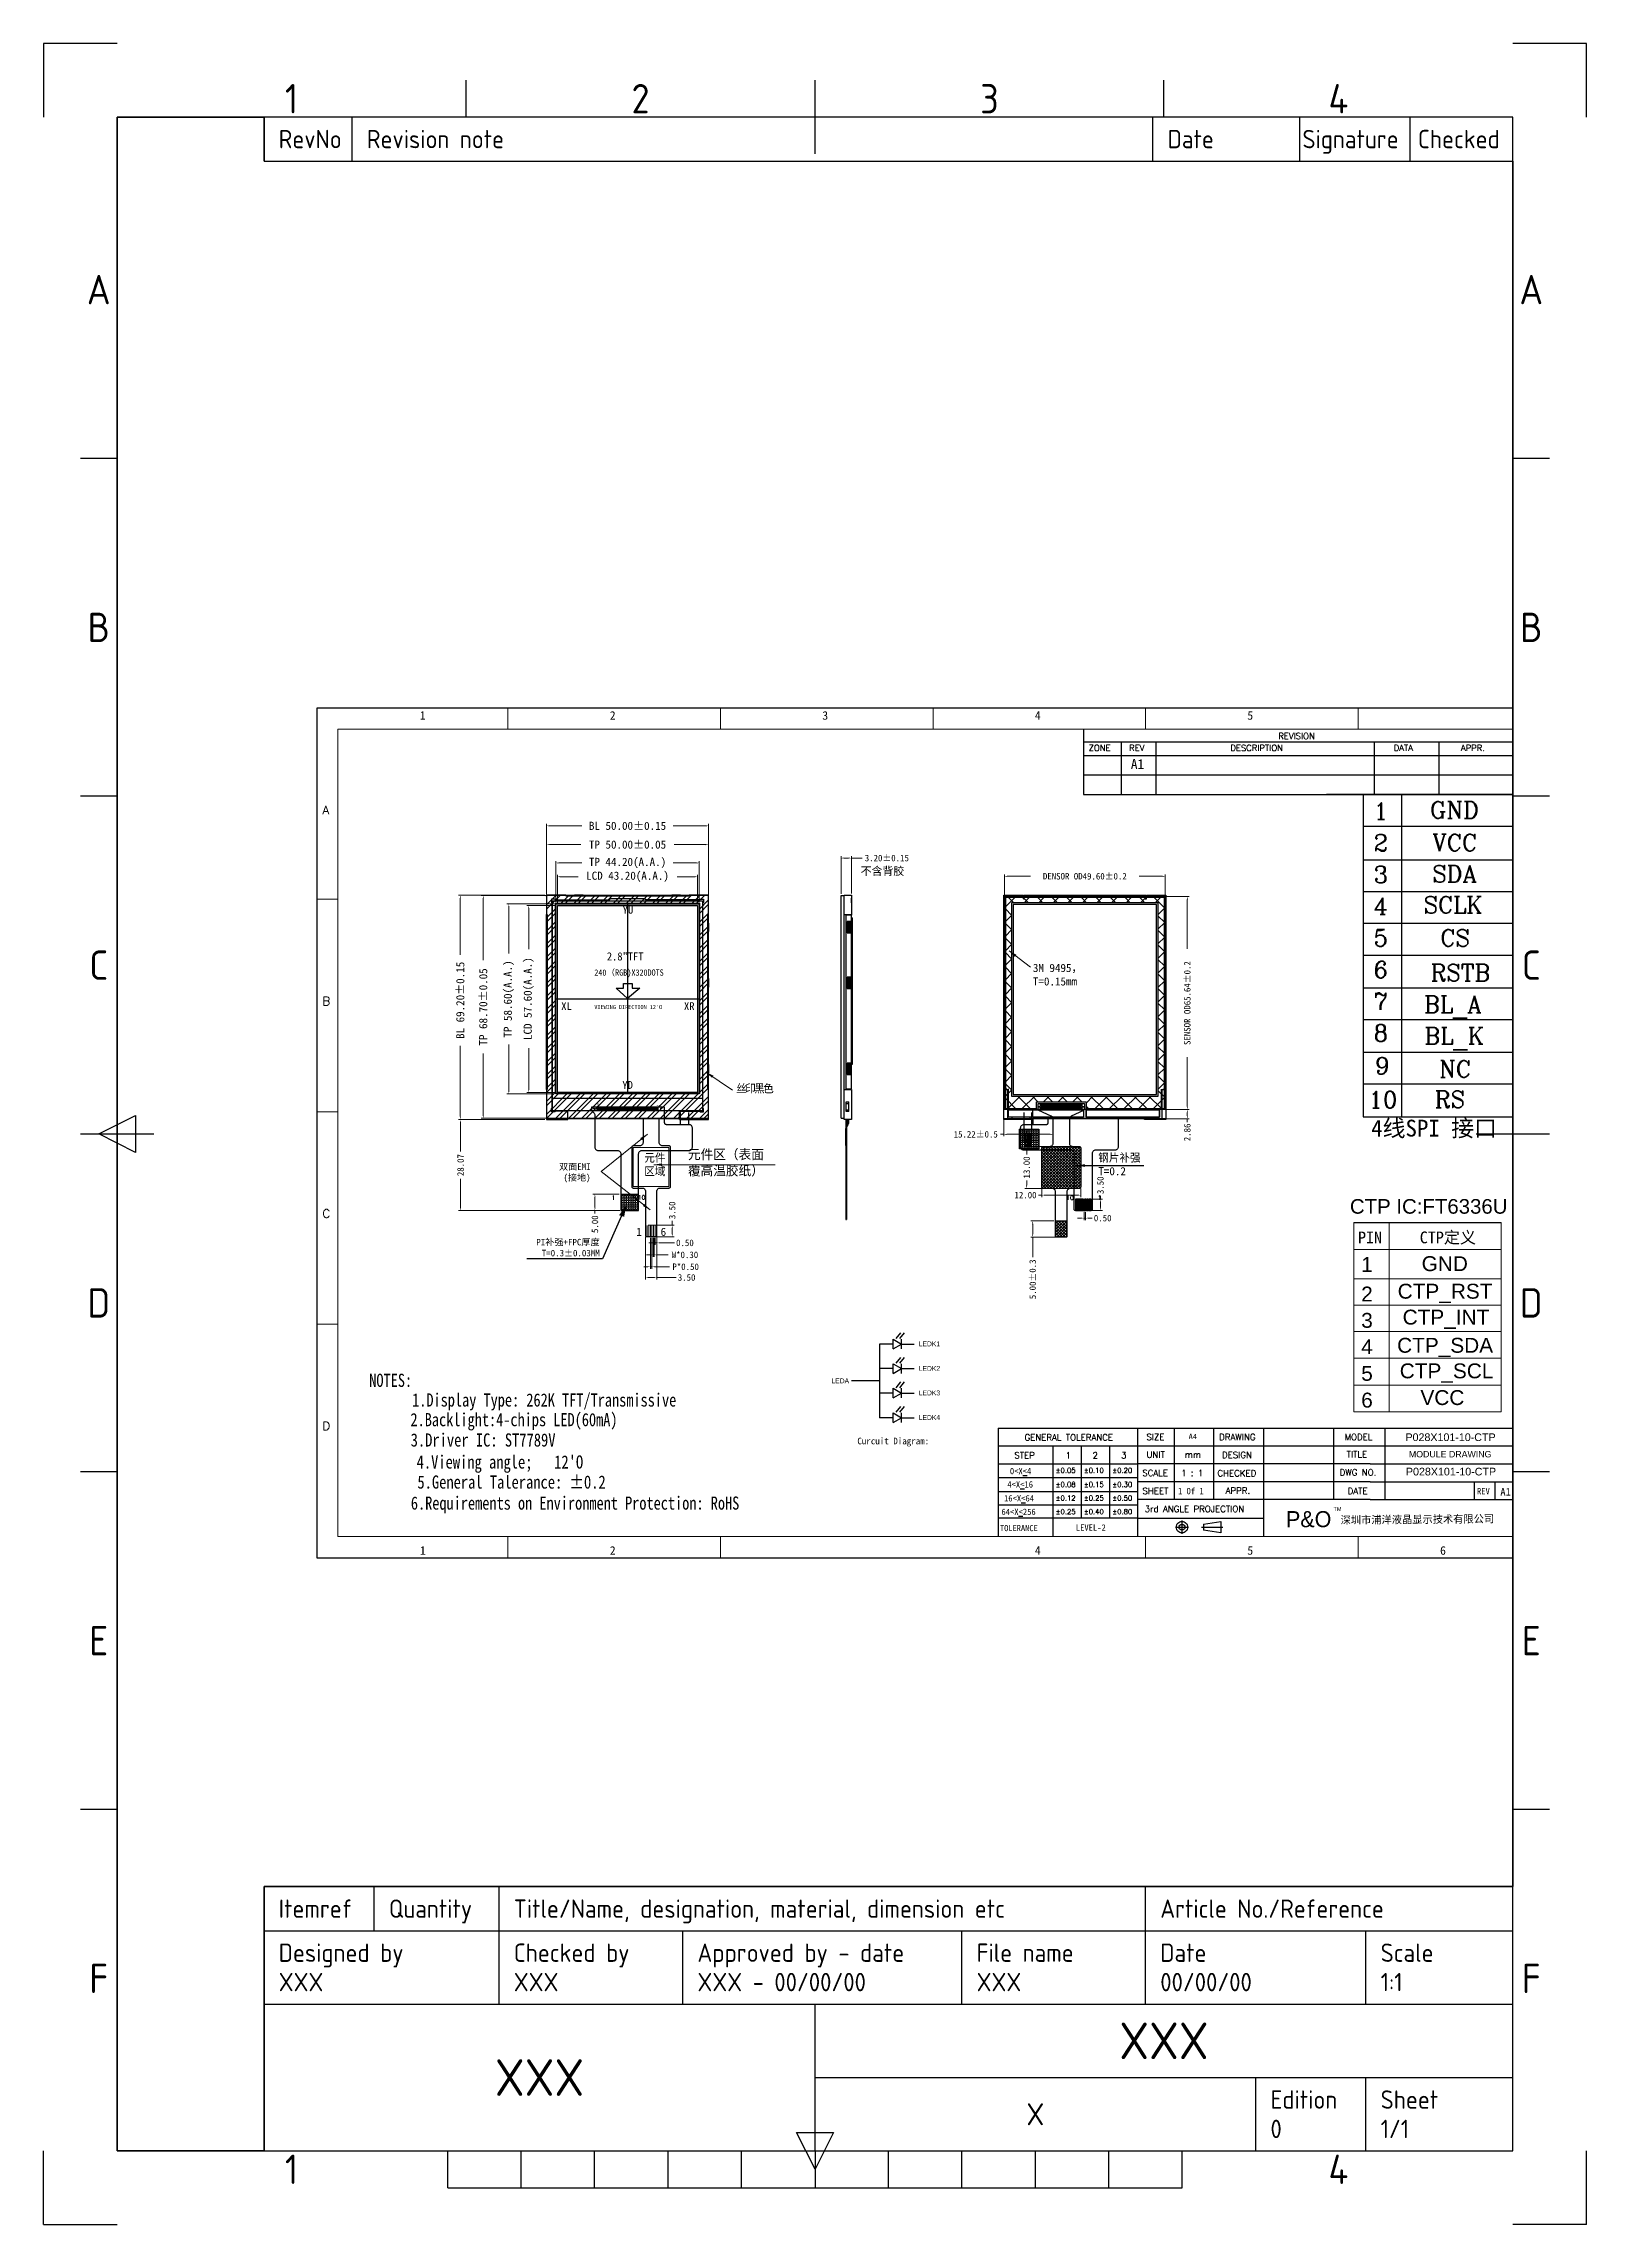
# Paper-space layout 'ISO A4 标题栏（纵向）' of a CAD drawing. Header units: millimetres. Extents: x 0 to 210, y 0 to 297.
# The model-space entities are those that its viewports show. They can reach past a viewport. Long polylines and large blocks are cut down to what shows.
import ezdxf
from ezdxf.enums import TextEntityAlignment as Align

# ---------------------------------------------------------------- set-up
doc = ezdxf.new("R2010")
doc.units = ezdxf.units.MM
for name, color, linetype in [('', 7, 'Continuous'), ('BL', 7, 'Continuous'), ('dim', 3, 'Continuous'), ('dimension', 3, 'Continuous'), ('FPC', 32, 'Continuous'), ('LCD', 10, 'Continuous'), ('lens', 6, 'Continuous'), ('TJ', 150, 'Continuous'), ('TP', 6, 'Continuous'), ('尺寸', 4, 'Continuous'), ('引线', 5, 'Continuous'), ('隐藏', 7, 'Continuous')]:
    doc.layers.add(name, color=color, linetype=linetype)
for name, color, linetype, lineweight in [('FPC Pad', 50, 'Continuous', 0), ('PI补强', 38, 'Continuous', 9), ('元件区', 7, 'Continuous', 13)]:
    doc.layers.add(name, color=color, linetype=linetype, lineweight=lineweight)
doc.styles.add('88', font='')
doc.styles.add('Arial', font='arial.ttf')
doc.styles.add('CNS', font='MingLiU.ttf')
doc.styles.add('ISO Proportional', font='isocp')
doc.styles.add('STYLE1', font='')
doc.styles.add('宋体', font='')
doc.styles.add('标注', font='romanc.shx')
doc.styles.get('88').set_extended_font_data('KaiTi_GB2312')
doc.styles.get('STYLE1').set_extended_font_data('宋体')
doc.styles.get('宋体').set_extended_font_data('SimSun')
doc.dimstyles.new('ISO-25', dxfattribs={"dimtxt": 2.5, "dimasz": 2.5, "dimexe": 1.25, "dimexo": 0.625, "dimtad": 1, "dimtxsty": 'Standard', "dimcen": 2.5, "dimadec": 0, "dimazin": 0, "dimtfac": 1, "dimtmove": 0, "dimatfit": 3, "dimfxl": 1, "dimarcsym": 0})
doc.dimstyles.new('ISO-25$0', dxfattribs={"dimtxt": 2, "dimasz": 1, "dimexe": 0.6, "dimexo": 0.5, "dimgap": 0.2, "dimtad": 0, "dimzin": 1, "dimdsep": 46, "dimtxsty": '88', "dimcen": 2.5, "dimclrd": 3, "dimclre": 3, "dimclrt": 3, "dimadec": 0, "dimazin": 0, "dimtfac": 1, "dimtmove": 0, "dimatfit": 3, "dimldrblk": 'CLOSEDBLANK', "dimfxl": 1, "dimlwd": 5, "dimlwe": 5, "dimarcsym": 0})
doc.dimstyles.get("Standard").update_dxf_attribs({"dimscale": 0, "dimtxt": 1.2, "dimasz": 1.2, "dimexe": 0.3, "dimexo": 0.1, "dimgap": 0.0625, "dimtad": 0, "dimdsep": 46, "dimtxsty": 'Standard', "dimcen": 0, "dimadec": 0, "dimazin": 0, "dimtp": 0.005, "dimtm": -0.005, "dimtfac": 1, "dimtmove": 0, "dimatfit": 3, "dimfxl": 1, "dimtolj": 1, "dimarcsym": 0})
pattern_1 = [(0, (-38.2732, -14.01075), (0, 0.6985), [0.508, -0.1905]), (90, (-38.2732, -14.01075), (-0.6985, 4e-17), [0.508, -0.1905])]
pattern_2 = [(45, (-1725.2495, -1371.3066), (-0.4490128, 0.4490128), []), (135, (-1725.2495, -1371.3066), (-0.4490128, -0.4490128), [])]

psp = doc.layouts.new('ISO A4 标题栏（纵向）')

msp = doc.modelspace()

# ---------------------------------------------------------------- texts
at = {"layer": '', "color": 1, "insert": (143.647, 116.161), "char_height": 2.0196, "width": 21.44456, "attachment_point": 3, "style": '宋体'}
msp.add_mtext('PI补强+FPC厚度\\PT=0.3%%P0.03MM', dxfattribs=at)
at = {"color": 0, "linetype": 'Continuous', "style": '标注'}
for s, height, p in [('1', 5.176, (382.162, 245.452)), ('GND', 5.1757, (399.543, 245.825)), ('2', 5.176, (382.162, 235.68)), ('VCC', 5.1757, (400.288, 235.755)), ('3', 5.176, (382.162, 225.908)), ('SDA', 5.1757, (400.252, 226.167)), ('4', 5.176, (382.162, 216.136)), ('SCLK', 5.1757, (397.582, 216.573)), ('5', 5.176, (382.162, 206.364)), ('CS', 5.1757, (402.731, 206.367)), ('6', 5.176, (382.162, 196.592)), ('RSTB', 5.1757, (399.728, 195.674)), ('7', 5.176, (382.162, 186.82)), ('BL_A', 5.1757, (397.726, 185.91)), ('8', 5.176, (382.162, 177.048)), ('BL_K', 5.1757, (397.83, 176.193)), ('9', 5.176, (382.585, 166.926)), ('NC', 5.1757, (402.403, 165.949)), ('10', 5.1757, (380.583, 156.488)), ('RS', 5.1757, (400.995, 156.61)), ('1', 1.348, (147.297, 128.215)), ('10', 1.3478, (155.409, 128.26))]:
    msp.add_text(s, height=height, dxfattribs=at).set_placement(p)
at = {"color": 0}
msp.add_text("VIEWING DIRECTION 12'O", height=1.21386, dxfattribs=at).set_placement((141.984, 187.054))
at = {"color": 1, "linetype": 'Continuous', "style": '宋体'}
msp.add_text('4线SPI 接口', height=5.1757, dxfattribs=at).set_placement((381.419, 147.725))
at = {"color": 0, "linetype": 'Continuous'}
for s, height, width, p in [('NOTES:', 4.0435, 0.8, (72.618, 70.527)), ('      1.Display Type: 262K TFT/Transmissive', 4.04352, 0.8, (72.618, 64.461)), ('      2.Backlight:4-chips LED(60mA)', 4.04352, 0.8, (72.114, 58.396)), ('      3.Driver IC: ST7789V', 4.04352, 0.811458, (71.991, 52.126)), ("    4.Viewing angle;   12'O", 4.04352, 0.811458, (78.284, 45.343)), ('    5.General Talerance: %%p0.2', 4.04352, 0.811458, (78.536, 39.154)), ('      6.Requirements on Environment Protection: RoHS', 4.04352, 0.8, (72.243, 32.668))]:
    msp.add_text(s, height=height, dxfattribs=dict(at, width=width)).set_placement(p)
at = {"color": 0, "style": 'STYLE1'}
msp.add_text('Curcuit Diagram:', height=2.03478, dxfattribs=at).set_placement((223.056, 52.81))
at = {"color": 4, "style": '宋体'}
msp.add_text('深圳市浦洋液晶显示技术有限公司 ', height=2.31258, rotation=0.5, dxfattribs=at).set_placement((372.009, 28.291))
at = {"color": 0, "linetype": 'Continuous', "lineweight": 0, "attachment_point": 1, "style": 'CNS'}
for s, insert, char_height in [('1', (88.182, 278.873), 2.62), ('2', (146.751, 278.873), 2.62), ('3', (212.256, 278.873), 2.62), ('4', (277.761, 278.873), 2.62), ('5', (343.266, 278.873), 2.62), ('{\\Fromans.shx|c0;A}', (58.201, 249.745), 2.6202), ('{\\Fromans.shx|c0;B}', (58.201, 190.79), 2.6202), ('{\\Fromans.shx|c0;C}', (58.201, 125.285), 2.6202), ('{\\Fromans.shx|c0;D}', (58.201, 59.78), 2.6202), ('1', (88.24, 21.386), 2.62), ('2', (146.751, 21.386), 2.62), ('4', (277.761, 21.386), 2.62), ('5', (343.266, 21.386), 2.62), ('6', (402.664, 21.386), 2.62)]:
    msp.add_mtext(s, dxfattribs=dict(at, insert=insert, char_height=char_height))
at = {"color": 0, "attachment_point": 1}
for s, insert, char_height, width, style in [('{\\Fromans.shx|c0;REVISION}', (352.788, 272.158), 1.90164, 34.95383, 'CNS'), ('{\\Fromans.shx|c0;ZONE}', (294.342, 268.511), 1.90164, 34.95383, 'CNS'), ('{\\Fromans.shx|c0;REV}', (306.82, 268.511), 1.90164, 34.95383, 'CNS'), ('A1', (307.352, 264.096), 3.0102, 33.19855, 'CNS'), ('{\\Fromans.shx|c0;DESCRIPTION}', (338.013, 268.511), 1.90164, 34.95383, 'CNS'), ('{\\Fromans.shx|c0;DATA}', (388.365, 268.511), 1.90164, 34.95383, 'CNS'), ('{\\Fromans.shx|c0;APPR.}', (409.063, 268.511), 1.90164, 34.95383, 'CNS'), ('{\\fSimSun|b0|i0|c134|p2;\\C7;\\c16711423;不含背胶}', (224.099, 230.817), 2.45692, 65.91572, '88'), ('{\\Fromans.shx|c0;GENERAL TOLERANCE}', (274.58, 55.89), 1.93967, 30.55963, 'CNS'), ('{\\Fromans.shx|c0;SIZE}', (312.162, 56.061), 1.93967, 30.55963, 'CNS'), ('A4', (325.155, 56.061), 1.6481, 30.55963, 'CNS'), ('{\\Fromans.shx|c0;DRAWING}', (334.554, 55.998), 1.93967, 30.55963, 'CNS'), ('{\\Fromans.shx|c0;MODEL}', (373.231, 55.998), 1.93967, 30.55963, 'CNS'), ('{\\Fromans.shx|c0;STEP}', (271.445, 50.37), 1.93967, 8.02051, 'CNS'), ('{\\Fromans.shx|c0;1}', (287.231, 50.37), 1.93967, 8.02051, 'CNS'), ('{\\Fromans.shx|c0;2}', (295.54, 50.37), 1.93967, 8.02051, 'CNS'), ('{\\Fromans.shx|c0;3}', (304.337, 50.37), 1.93967, 8.02051, 'CNS'), ('{\\Fromans.shx|c0;UNIT}', (312.185, 50.574), 1.93967, 30.55963, 'CNS'), ('{\\Fromans.shx|c0;mm}', (323.99, 50.574), 1.93967, 30.55963, 'CNS'), ('{\\Fromans.shx|c0;DESIGN}', (335.441, 50.523), 1.93967, 30.55963, 'CNS'), ('{\\Fromans.shx|c0;TITLE}', (373.851, 50.732), 1.93967, 30.55963, 'CNS'), ('{\\fArial|b0|i0|c0|p32;MODULE DRAWING}', (393.049, 50.732), 1.93967, 30.55963, 'CNS'), ('4<X{\\L<}16', (269.279, 41.42), 1.9397, 13.96721, 'CNS'), ('0<X{\\L<}4', (270.075, 45.53), 1.9397, 12.674, 'CNS'), ('{\\Fromans.shx|c0;%%P0.05}', (284.212, 45.53), 1.55174, 8.84455, 'CNS'), ('{\\Fromans.shx|c0;%%P0.08}', (284.212, 41.193), 1.55174, 8.84455, 'CNS'), ('{\\Fromans.shx|c0;%%P0.10}', (292.893, 45.53), 1.55174, 8.84455, 'CNS'), ('{\\Fromans.shx|c0;%%P0.15}', (292.893, 41.193), 1.55174, 8.84455, 'CNS'), ('{\\Fromans.shx|c0;%%P0.20}', (301.669, 45.53), 1.55174, 8.84455, 'CNS'), ('{\\Fromans.shx|c0;%%P0.30}', (301.669, 41.193), 1.55174, 8.84455, 'CNS'), ('{\\Fromans.shx|c0;SCALE}', (310.884, 44.941), 1.93967, 30.55963, 'CNS'), ('{\\Fromans.shx|c0;1 : 1}', (322.86, 44.941), 1.93967, 30.55963, 'CNS'), ('{\\Fromans.shx|c0;CHECKED}', (334.045, 44.869), 1.93967, 30.55963, 'CNS'), ('{\\Fromans.shx|c0;DWG NO.}', (371.695, 45.099), 1.93967, 30.55963, 'CNS'), ('16<X{\\L<}64', (268.265, 37.138), 1.93967, 14.27029, 'CNS'), ('{\\Fromans.shx|c0;%%P0.12}', (284.212, 37.006), 1.55174, 8.84455, 'CNS'), ('{\\Fromans.shx|c0;%%P0.25}', (292.893, 37.006), 1.55174, 8.84455, 'CNS'), ('{\\Fromans.shx|c0;%%P0.50}', (301.669, 37.006), 1.55174, 8.84455, 'CNS'), ('{\\Fromans.shx|c0;SHEET}', (310.944, 39.361), 1.93967, 30.55963, 'CNS'), ('{\\Fromans.shx|c0;3rd ANGLE PROJECTION}', (311.608, 33.877), 1.93967, 38.00688, 'CNS'), ('1 Of 1', (321.873, 39.361), 1.9397, 30.55963, 'CNS'), ('{\\Fromans.shx|c0;APPR.}', (336.556, 39.512), 1.93967, 30.55963, 'CNS'), ('{\\Fromans.shx|c0;DATE}', (374.16, 39.361), 1.93967, 30.55963, 'CNS'), ('REV', (414.03, 39.361), 1.9397, 30.55963, 'CNS'), ('A1', (421.236, 39.361), 2.3544, 30.55963, 'CNS'), ('TOLERANCE', (267.003, 27.935), 1.9016, 19.15546, 'CNS'), ('64<X{\\L<}256', (267.46, 32.964), 1.93967, 15.57157, 'CNS'), ('{\\Fromans.shx|c0;%%P0.25}', (284.212, 32.819), 1.55174, 8.84455, 'CNS'), ('LEVEL-2', (290.389, 28.117), 1.9397, 8.02051, 'CNS'), ('{\\Fromans.shx|c0;%%P0.40}', (292.893, 32.819), 1.55174, 8.84455, 'CNS'), ('{\\Fromans.shx|c0;%%P0.80}', (301.669, 32.819), 1.55174, 8.84455, 'CNS')]:
    msp.add_mtext(s, dxfattribs=dict(at, insert=insert, char_height=char_height, width=width, style=style))
for s, insert, char_height, width in [('YU', (150.714, 218.866), 2.4, 1.65598), ('{\\f@BatangChe|b0|i0|c0|p49;2.8"TFT}', (145.847, 204.519), 2.5, 9.51183), ('{\\f@BatangChe|b0|i0|c0|p49;240\\fSimSun|b0|i0|c134|p49;（\\f@BatangChe|b0|i0|c0|p49;RGB\\fSimSun|b0|i0|c134|p49;)\\f@BatangChe|b0|i0|c0|p49;X320DOTS}', (141.983, 199.249), 1.921333, 46.25616), ('XL', (131.78, 189.145), 2.4, 1.65598), ('XR', (169.605, 189.145), 2.4, 1.65598), ('YD', (150.622, 164.82), 2.4, 1.65598), ('{\\fArial|b0|i0|c0|p32;LEDK1}', (241.961, 84.523), 1.49299, 9.04068), ('{\\fArial|b0|i0|c0|p32;LEDK2}', (241.961, 76.963), 1.49299, 9.04068), ('{\\fArial|b0|i0|c0|p32;LEDA}', (215.063, 73.117), 1.49299, 9.04068), ('{\\fArial|b0|i0|c0|p32;LEDK3}', (241.961, 69.403), 1.49299, 9.04068), ('{\\fArial|b0|i0|c0|p32;LEDK4}', (241.961, 61.843), 1.49299, 9.04068)]:
    msp.add_mtext(s, dxfattribs=dict(at, insert=insert, char_height=char_height, width=width))
at = {"color": 4, "attachment_point": 1}
for s, insert, char_height, width, style in [('{\\fArial|b0|i0|c0|p32;CTP IC:FT6336U}', (374.87, 128.429), 4.5, 51.18054, 'CNS'), ('{\\fArial|b0|i0|c0|p32;P028X101-10-CTP}', (391.986, 56.169), 2.35441, 42.65045, 'CNS'), ('{\\fArial|b0|i0|c0|p32;P028X101-10-CTP}', (392.129, 45.574), 2.35441, 42.65045, 'CNS'), ('{\\f@\uffbfﾬￌﾣﾤ|b0|i0|c134|p49;P&O}', (355.175, 32.208), 4.94968, 57.77357, '88'), ('{\\fArial|b0|i0|c0|p32;TM}', (369.816, 33.463), 1.22653, 4.77957, '88')]:
    msp.add_mtext(s, dxfattribs=dict(at, insert=insert, char_height=char_height, width=width, style=style))
at = {"char_height": 2.5, "width": 1.21794, "attachment_point": 1}
for s, insert in [('1', (154.926, 119.583)), ('6', (162.412, 119.583))]:
    msp.add_mtext(s, dxfattribs=dict(at, insert=insert))
at = {"layer": 'dim', "color": 4, "style": '宋体'}
for s, p in [('PIN', (377.352, 114.79)), ('CTP定义', (396.406, 114.79))]:
    msp.add_text(s, height=3.6324, dxfattribs=at).set_placement(p)
at = {"layer": 'dim', "color": 4, "lineweight": 9, "style": 'Arial'}
for s, height, p in [('1', 4.59, (378.351, 105.967)), ('GND', 4.5902, (396.977, 106.221)), ('2', 4.59, (378.351, 96.862)), ('CTP_RST', 4.5902, (389.589, 97.725)), ('CTP_INT', 4.5902, (391.115, 89.736)), ('3', 4.59, (378.351, 88.746)), ('4', 4.59, (378.351, 80.631)), ('CTP_SDA', 4.5902, (389.419, 81.049)), ('5', 4.59, (378.351, 72.39)), ('CTP_SCL', 4.5902, (390.223, 73.165)), ('6', 4.59, (378.351, 64.149)), ('VCC', 4.5902, (396.605, 64.925))]:
    msp.add_text(s, height=height, dxfattribs=at).set_placement(p)
at = {"layer": 'dim', "char_height": 2.5}
for s, insert, width, attachment_point in [('{\\fSimSun|b0|i0|c134|p2;3M 9495，\\PT=0.15mm}', (277.153, 200.968), 18.29278, 1), ('{\\T0.8;丝印黑色}', (191.261, 163.794), 57.44385, 2)]:
    msp.add_mtext(s, dxfattribs=dict(at, insert=insert, width=width, attachment_point=attachment_point))
at = {"layer": 'FPC', "color": 2, "linetype": 'Continuous', "style": '标注'}
for s, height, p in [('10', 1.3478, (287.444, 128.175)), ('1', 1.348, (297.13, 128.215))]:
    msp.add_text(s, height=height, dxfattribs=at).set_placement(p)
at = {"layer": 'FPC', "char_height": 1, "width": 0.67196, "attachment_point": 3}
for s, insert in [('{\\fSimSun|b0|i0|c134|p2;K}', (275.401, 149.381)), ('{\\fSimSun|b0|i0|c134|p2;A}', (276.412, 149.381))]:
    msp.add_mtext(s, dxfattribs=dict(at, insert=insert))
at = {"layer": 'LCD', "color": 3, "attachment_point": 1}
for s, insert, char_height, width in [('{\\C0;1}', (142.704, 157.986), 1, 0.58504), ('{\\C0;134}', (160.901, 157.428), 0.5, 1.77513)]:
    msp.add_mtext(s, dxfattribs=dict(at, insert=insert, char_height=char_height, width=width))
at = {"layer": '尺寸', "color": 1, "insert": (157.385, 142.424), "char_height": 2.5, "width": 8.44288, "attachment_point": 1}
msp.add_mtext('元件区域', dxfattribs=at)
at = {"layer": '尺寸'}
for s, insert, char_height, width, attachment_point in [('元件区（表面\\P覆高温胶纸）', (170.843, 143.726), 3, 68.93513, 1), ('钢片补强\\PT=0.2', (297.328, 142.457), 2.5, 16.05384, 1), ('双面EMI\\P(接地)', (140.812, 133.556), 2, 25.4183, 9)]:
    msp.add_mtext(s, dxfattribs=dict(at, insert=insert, char_height=char_height, width=width, attachment_point=attachment_point))

# ---------------------------------------------------------------- blocks, each defined once
blk = doc.blocks.new('ISO A4 title block (portrait)')
at = {"layer": 'FPC'}
for p, q in [((0, 297), (0, 287)), ((10, 297), (0, 297)), ((210, 297), (200, 297)), ((210, 287), (210, 297)), ((0, 0), (0, 10)), ((210, 0), (210, 10)), ((0, 0), (10, 0)), ((210, 0), (200, 0))]:
    blk.add_line(p, q, dxfattribs=at)
at = {"layer": 'TP'}
for p, q in [((57.5, 287), (57.5, 292)), ((105, 282), (105, 292)), ((152.5, 287), (152.5, 292)), ((10, 240.5), (5, 240.5)), ((205, 240.5), (200, 240.5)), ((10, 194.5), (5, 194.5)), ((205, 194.5), (200, 194.5)), ((5, 148.5), (15, 148.5)), ((7.5, 148.5), (12.5, 151)), ((12.5, 146), (7.5, 148.5)), ((12.5, 151), (12.5, 146)), ((195, 148.5), (205, 148.5)), ((10, 102.5), (5, 102.5)), ((205, 102.5), (200, 102.5)), ((10, 56.5), (5, 56.5)), ((205, 56.5), (200, 56.5)), ((105, 10), (105, 15)), ((105, 7.5), (102.5, 12.5)), ((102.5, 12.5), (107.5, 12.5)), ((107.5, 12.5), (105, 7.5)), ((55, 5), (55, 10)), ((65, 5), (65, 10)), ((75, 5), (75, 10)), ((85, 5), (85, 10)), ((95, 5), (95, 10)), ((105, 10), (105, 5)), ((115, 5), (115, 10)), ((125, 5), (125, 10)), ((135, 5), (135, 10)), ((145, 5), (145, 10)), ((155, 5), (155, 10)), ((55, 5), (155, 5))]:
    blk.add_line(p, q, dxfattribs=at)
at = {"layer": '引线'}
for p, q in [((10, 287), (10, 10)), ((200, 287), (10, 287)), ((30, 281), (30, 287)), ((42, 281), (42, 287)), ((151, 281), (151, 287)), ((171, 281), (171, 287)), ((186, 281), (186, 287)), ((200, 10), (200, 287)), ((30, 281), (200, 281)), ((30, 46), (200, 46)), ((30, 40), (30, 46)), ((45, 40), (45, 46)), ((62, 40), (62, 46)), ((150, 40), (150, 46)), ((30, 40), (200, 40)), ((30, 10), (30, 40)), ((62, 30), (62, 40)), ((87, 30), (87, 40)), ((125, 30), (125, 40)), ((150, 30), (150, 40)), ((180, 30), (180, 40)), ((30, 30), (200, 30)), ((105, 10), (105, 30)), ((105, 20), (200, 20)), ((165, 10), (165, 20)), ((180, 10), (180, 20)), ((10, 10), (200, 10))]:
    blk.add_line(p, q, dxfattribs=at)
at = {"layer": 'BL', "style": 'ISO Proportional'}
for s, p in [('RevNo', (32, 284)), ('Revision note', (44, 284)), ('Date', (153, 284)), ('Signature', (171.36, 284)), ('Checked', (187.08, 284)), ('Itemref', (32, 43)), ('Quantity', (47, 43)), ('Title/Name, designation, material, dimension etc', (64, 43)), ('Article No./Reference', (152, 43)), ('Designed by', (32, 37)), ('Checked by', (64, 37)), ('Approved by - date', (89, 37)), ('File name', (127, 37)), ('Date', (152, 37)), ('Scale', (182, 37)), ('Edition', (167, 17)), ('Sheet', (182, 17))]:
    blk.add_text(s, height=2.5, dxfattribs=at).set_placement(p, align=Align.MIDDLE_LEFT)
at = {"layer": 'BL', "style": 'ISO Proportional', "flags": 8}
for tag, p in [('DESIGNED_BY', (32, 33)), ('CHECKED_BY', (64, 33)), ('APPROVED_BY_DATE', (89, 33)), ('FILENAME', (127, 33)), ('DATE', (152, 33)), ('SCALE', (182, 33)), ('EDITION', (167, 13)), ('SHEET', (182, 13))]:
    blk.add_attdef(tag, text='', height=2.5, dxfattribs=at).set_placement(p, align=Align.MIDDLE_LEFT)
at = {"layer": 'TP', "style": 'ISO Proportional'}
for s, p in [('1', (33.75, 289.5)), ('2', (81.25, 289.5)), ('3', (128.75, 289.5)), ('4', (176.25, 289.5)), ('A', (7.5, 263.5)), ('A', (202.5, 263.5)), ('B', (7.5, 217.5)), ('B', (202.5, 217.5)), ('C', (7.5, 171.5)), ('C', (202.5, 171.5)), ('D', (7.5, 125.5)), ('D', (202.5, 125.5)), ('E', (7.5, 79.5)), ('E', (202.5, 79.5)), ('F', (7.5, 33.5)), ('F', (202.5, 33.5)), ('1', (33.75, 7.5)), ('4', (176.25, 7.5))]:
    blk.add_text(s, height=4, dxfattribs=at).set_placement(p, align=Align.MIDDLE)
at = {"layer": 'TP', "style": 'ISO Proportional', "flags": 8}
for tag, height, p in [('TITLE', 5, (152.5, 25)), ('OWNER', 5, (67.5, 20)), ('DRAWING_NUMBER', 3, (135, 15))]:
    blk.add_attdef(tag, text='', height=height, dxfattribs=at).set_placement(p, align=Align.MIDDLE)
blk = doc.blocks.new('*D144')
at = {"color": 3, "lineweight": 5}
for p, q in [((218.04, 222.54), (218.04, 234.19)), ((219.04, 233.59), (220.24, 233.59)), ((221.24, 222.64), (221.24, 234.19)), ((221.24, 233.59), (224.51, 233.59))]:
    blk.add_line(p, q, dxfattribs=at)
at = {"color": 3}
for points in [[(219.04, 233.76), (219.04, 233.43), (218.04, 233.59)], [(220.24, 233.76), (220.24, 233.43), (221.24, 233.59)]]:
    blk.add_solid(points, dxfattribs=at)
at = {"layer": 'Defpoints', "color": 0}
for p in [(221.24, 233.59), (218.04, 222.04), (221.24, 222.14)]:
    blk.add_point(p, dxfattribs=at)
at = {"color": 3, "insert": (232.14, 233.59), "char_height": 2, "attachment_point": 5, "style": '88'}
blk.add_mtext('3.20%%P0.15', dxfattribs=at)
blk = doc.blocks.new('_ClosedBlank')
at = {"color": 0, "linetype": 'ByBlock', "lineweight": -2}
for p, q in [((-1, 0.17), (0, 0)), ((-1, 0.17), (-1, -0.17)), ((0, 0), (-1, -0.17))]:
    blk.add_line(p, q, dxfattribs=at)
blk = doc.blocks.new('*D132')
at = {"color": 3, "lineweight": 5}
for p, q in [((130.62, 219.44), (130.62, 228.42)), ((131.62, 227.82), (136.96, 227.82)), ((172.82, 227.82), (167.48, 227.82)), ((173.82, 219.44), (173.82, 228.42))]:
    blk.add_line(p, q, dxfattribs=at)
at = {"color": 3}
for points in [[(131.62, 227.98), (131.62, 227.65), (130.62, 227.82)], [(172.82, 227.98), (172.82, 227.65), (173.82, 227.82)]]:
    blk.add_solid(points, dxfattribs=at)
at = {"layer": 'Defpoints', "color": 0}
for p in [(173.82, 227.82), (130.62, 218.94), (173.82, 218.94)]:
    blk.add_point(p, dxfattribs=at)
at = {"color": 3, "insert": (152.22, 227.82), "char_height": 2.5, "attachment_point": 5, "style": '88'}
blk.add_mtext('LCD 43.20(A.A.)}', dxfattribs=at)
blk = doc.blocks.new('A$C0A996DC0')
at = {"layer": 'BL'}
blk.add_lwpolyline([(0.08, 3.25), (0.08, 0.25), (0.78, 0.25), (0.78, 3.25)], close=True, dxfattribs=at)
blk.add_lwpolyline([(0.38, 3.25), (0.38, 0.25)], dxfattribs=at)
at = {"layer": 'TJ'}
blk.add_lwpolyline([(0, 0), (0.98, 0), (0.98, 3.5), (0, 3.5)], close=True, dxfattribs=at)
blk = doc.blocks.new('*D133')
at = {"color": 3, "lineweight": 5}
for p, q in [((126.72, 222.14), (100.08, 222.14)), ((100.68, 221.14), (100.68, 203.78)), ((100.68, 153.94), (100.68, 175.64)), ((126.72, 152.94), (100.08, 152.94))]:
    blk.add_line(p, q, dxfattribs=at)
at = {"color": 3}
for points in [[(100.51, 221.14), (100.84, 221.14), (100.68, 222.14)], [(100.51, 153.94), (100.84, 153.94), (100.68, 152.94)]]:
    blk.add_solid(points, dxfattribs=at)
at = {"layer": 'Defpoints', "color": 0}
for p in [(127.22, 222.14), (100.68, 152.94), (127.22, 152.94)]:
    blk.add_point(p, dxfattribs=at)
at = {"color": 3, "insert": (100.68, 189.71), "char_height": 2.5, "attachment_point": 5, "rotation": 90, "style": '88'}
blk.add_mtext('BL 69.20%%p0.15', dxfattribs=at)
blk = doc.blocks.new('*D134')
at = {"color": 3, "lineweight": 5}
for p, q in [((130.12, 218.94), (121.18, 218.94)), ((121.78, 217.94), (121.78, 205.5)), ((121.78, 162.34), (121.78, 174.98)), ((130.12, 161.34), (121.18, 161.34))]:
    blk.add_line(p, q, dxfattribs=at)
at = {"color": 3}
for points in [[(121.61, 217.94), (121.95, 217.94), (121.78, 218.94)], [(121.61, 162.34), (121.95, 162.34), (121.78, 161.34)]]:
    blk.add_solid(points, dxfattribs=at)
at = {"layer": 'Defpoints', "color": 0}
for p in [(130.62, 218.94), (121.78, 161.34), (130.62, 161.34)]:
    blk.add_point(p, dxfattribs=at)
at = {"color": 3, "insert": (121.78, 190.24), "char_height": 2.5, "attachment_point": 5, "rotation": 90, "style": '88'}
blk.add_mtext('LCD 57.60(A.A.)}', dxfattribs=at)
blk = doc.blocks.new('*D145')
at = {"color": 3, "lineweight": 5}
for p, q in [((127.22, 222.64), (127.22, 244.12)), ((128.22, 243.52), (138.15, 243.52)), ((176.22, 243.52), (166.29, 243.52)), ((177.22, 222.64), (177.22, 244.12))]:
    blk.add_line(p, q, dxfattribs=at)
at = {"color": 3}
for points in [[(128.22, 243.69), (128.22, 243.35), (127.22, 243.52)], [(176.22, 243.69), (176.22, 243.35), (177.22, 243.52)]]:
    blk.add_solid(points, dxfattribs=at)
at = {"layer": 'Defpoints', "color": 0}
for p in [(177.22, 243.52), (127.22, 222.14), (177.22, 222.14)]:
    blk.add_point(p, dxfattribs=at)
at = {"color": 3, "insert": (152.22, 243.52), "char_height": 2.5, "attachment_point": 5, "style": '88'}
blk.add_mtext('BL 50.00%%p0.15}', dxfattribs=at)
blk = doc.blocks.new('A$C284B43AB')
blk.add_lwpolyline([(0, -0.2), (-0.1, -0.2), (-0.1, 0), (0.1, 0), (0.1, -0.2), (0, -0.2)])
blk = doc.blocks.new('*D135')
at = {"layer": 'Defpoints', "color": 0}
for p in [(150.15, 129.94), (142.17, 124.94), (150.2, 124.94)]:
    blk.add_point(p, dxfattribs=at)
at = {"layer": 'TP', "color": 3, "lineweight": 5}
for p, q in [((149.65, 129.94), (141.57, 129.94)), ((142.17, 128.94), (142.17, 125.94)), ((149.7, 124.94), (141.57, 124.94)), ((142.17, 124.94), (142.17, 123.94))]:
    blk.add_line(p, q, dxfattribs=at)
at = {"layer": 'TP', "color": 3}
for points in [[(142.01, 128.94), (142.34, 128.94), (142.17, 129.94)], [(142.01, 125.94), (142.34, 125.94), (142.17, 124.94)]]:
    blk.add_solid(points, dxfattribs=at)
at = {"layer": 'TP', "color": 3, "insert": (142.17, 120.69), "char_height": 2, "attachment_point": 5, "rotation": 90, "style": '88'}
blk.add_mtext('5.00', dxfattribs=at)
blk = doc.blocks.new('*D146')
at = {"layer": 'Defpoints', "color": 0}
for p in [(294.92, 128.44), (294.92, 124.94), (297.97, 124.94)]:
    blk.add_point(p, dxfattribs=at)
at = {"layer": 'TP', "color": 3, "lineweight": 5}
for p, q in [((295.42, 128.44), (298.57, 128.44)), ((297.97, 128.44), (297.97, 129.44)), ((295.42, 124.94), (298.57, 124.94)), ((297.97, 125.94), (297.97, 127.44))]:
    blk.add_line(p, q, dxfattribs=at)
at = {"layer": 'TP', "color": 3}
for points in [[(297.8, 127.44), (298.13, 127.44), (297.97, 128.44)], [(297.8, 125.94), (298.13, 125.94), (297.97, 124.94)]]:
    blk.add_solid(points, dxfattribs=at)
at = {"layer": 'TP', "color": 3, "insert": (297.97, 132.69), "char_height": 2, "attachment_point": 5, "rotation": 90, "style": '88'}
blk.add_mtext('3.50', dxfattribs=at)
blk = doc.blocks.new('*D147')
at = {"layer": 'Defpoints', "color": 0}
for p in [(292.92, 124.95), (292.92, 122.56), (293.42, 124.94)]:
    blk.add_point(p, dxfattribs=at)
at = {"layer": 'TP', "color": 3, "lineweight": 5}
for p, q in [((291.92, 122.56), (290.92, 122.56)), ((292.92, 124.45), (292.92, 121.96)), ((292.92, 122.56), (293.42, 122.56)), ((293.42, 124.44), (293.42, 121.96)), ((294.42, 122.56), (295.42, 122.56))]:
    blk.add_line(p, q, dxfattribs=at)
at = {"layer": 'TP', "color": 3}
for points in [[(291.92, 122.73), (291.92, 122.39), (292.92, 122.56)], [(294.42, 122.73), (294.42, 122.39), (293.42, 122.56)]]:
    blk.add_solid(points, dxfattribs=at)
at = {"layer": 'TP', "color": 3, "insert": (298.67, 122.56), "char_height": 2, "attachment_point": 5, "style": '88'}
blk.add_mtext('0.50', dxfattribs=at)
blk = doc.blocks.new('*D148')
at = {"layer": 'Defpoints', "color": 0}
for p in [(127.22, 152.94), (100.77, 124.87), (150.35, 124.87)]:
    blk.add_point(p, dxfattribs=at)
at = {"layer": 'TP', "color": 3, "lineweight": 5}
for p, q in [((126.72, 152.94), (100.17, 152.94)), ((100.77, 151.94), (100.77, 143.11)), ((100.77, 125.87), (100.77, 134.71)), ((149.85, 124.87), (100.17, 124.87))]:
    blk.add_line(p, q, dxfattribs=at)
at = {"layer": 'TP', "color": 3}
for points in [[(100.6, 151.94), (100.93, 151.94), (100.77, 152.94)], [(100.6, 125.87), (100.93, 125.87), (100.77, 124.87)]]:
    blk.add_solid(points, dxfattribs=at)
at = {"layer": 'TP', "color": 3, "insert": (100.77, 138.91), "char_height": 2, "attachment_point": 5, "rotation": 90, "style": '88'}
blk.add_mtext('28.07', dxfattribs=at)
blk = doc.blocks.new('*D136')
at = {"layer": 'Defpoints', "color": 0}
for p in [(157.75, 117.14), (161.25, 117.21), (161.25, 104.25)]:
    blk.add_point(p, dxfattribs=at)
at = {"layer": 'TP', "color": 3, "lineweight": 5}
for p, q in [((157.75, 116.64), (157.75, 103.65)), ((161.25, 116.71), (161.25, 103.65)), ((158.75, 104.25), (160.25, 104.25)), ((161.25, 104.25), (167.18, 104.25))]:
    blk.add_line(p, q, dxfattribs=at)
at = {"layer": 'TP', "color": 3}
for points in [[(158.75, 104.42), (158.75, 104.09), (157.75, 104.25)], [(160.25, 104.42), (160.25, 104.09), (161.25, 104.25)]]:
    blk.add_solid(points, dxfattribs=at)
at = {"layer": 'TP', "color": 3, "insert": (170.43, 104.25), "char_height": 2, "attachment_point": 5, "style": '88'}
blk.add_mtext('3.50', dxfattribs=at)
blk = doc.blocks.new('*D137')
at = {"layer": 'Defpoints', "color": 0}
for p in [(160.75, 116.98), (161.25, 117.4), (161.25, 114.92)]:
    blk.add_point(p, dxfattribs=at)
at = {"layer": 'TP', "color": 3, "lineweight": 5}
for p, q in [((159.75, 114.92), (158.75, 114.92)), ((160.75, 116.48), (160.75, 114.32)), ((160.75, 114.92), (161.25, 114.92)), ((161.25, 116.9), (161.25, 114.32)), ((162.25, 114.92), (166.66, 114.92))]:
    blk.add_line(p, q, dxfattribs=at)
at = {"layer": 'TP', "color": 3}
for points in [[(159.75, 115.09), (159.75, 114.76), (160.75, 114.92)], [(162.25, 115.09), (162.25, 114.76), (161.25, 114.92)]]:
    blk.add_solid(points, dxfattribs=at)
at = {"layer": 'TP', "color": 3, "insert": (169.91, 114.92), "char_height": 2, "attachment_point": 5, "style": '88'}
blk.add_mtext('0.50', dxfattribs=at)
blk = doc.blocks.new('*D138')
at = {"layer": 'Defpoints', "color": 0}
for p in [(160.1, 116.98), (160.4, 116.98), (160.4, 111.22)]:
    blk.add_point(p, dxfattribs=at)
at = {"layer": 'TP', "color": 3, "lineweight": 5}
for p, q in [((160.1, 116.48), (160.1, 110.62)), ((160.4, 116.48), (160.4, 110.62)), ((159.1, 111.22), (158.1, 111.22)), ((160.1, 111.22), (160.4, 111.22)), ((161.4, 111.22), (164.77, 111.22))]:
    blk.add_line(p, q, dxfattribs=at)
at = {"layer": 'TP', "color": 3}
for points in [[(159.1, 111.39), (159.1, 111.06), (160.1, 111.22)], [(161.4, 111.39), (161.4, 111.06), (160.4, 111.22)]]:
    blk.add_solid(points, dxfattribs=at)
at = {"layer": 'TP', "color": 3, "insert": (169.92, 111.22), "char_height": 2, "attachment_point": 5, "style": '88'}
blk.add_mtext('W*0.30', dxfattribs=at)
blk = doc.blocks.new('*D139')
at = {"layer": 'Defpoints', "color": 0}
for p in [(159.25, 116.98), (159.75, 116.98), (159.75, 107.56)]:
    blk.add_point(p, dxfattribs=at)
at = {"layer": 'TP', "color": 3, "lineweight": 5}
for p, q in [((159.25, 116.48), (159.25, 106.96)), ((159.75, 116.48), (159.75, 106.96)), ((158.25, 107.56), (157.25, 107.56)), ((159.25, 107.56), (159.75, 107.56)), ((160.75, 107.56), (165.13, 107.56))]:
    blk.add_line(p, q, dxfattribs=at)
at = {"layer": 'TP', "color": 3}
for points in [[(158.25, 107.73), (158.25, 107.39), (159.25, 107.56)], [(160.75, 107.73), (160.75, 107.39), (159.75, 107.56)]]:
    blk.add_solid(points, dxfattribs=at)
at = {"layer": 'TP', "color": 3, "insert": (170.13, 107.56), "char_height": 2, "attachment_point": 5, "style": '88'}
blk.add_mtext('P*0.50', dxfattribs=at)
blk = doc.blocks.new('*D149')
at = {"color": 3, "lineweight": 5}
for p, q in [((130.12, 219.94), (130.12, 232.68)), ((131.12, 232.08), (138.15, 232.08)), ((173.32, 232.08), (166.29, 232.08)), ((174.32, 219.94), (174.32, 232.68))]:
    blk.add_line(p, q, dxfattribs=at)
at = {"color": 3}
for points in [[(131.12, 232.25), (131.12, 231.92), (130.12, 232.08)], [(173.32, 232.25), (173.32, 231.92), (174.32, 232.08)]]:
    blk.add_solid(points, dxfattribs=at)
at = {"layer": 'Defpoints', "color": 0}
for p in [(130.12, 232.08), (130.12, 219.44), (174.32, 219.44)]:
    blk.add_point(p, dxfattribs=at)
at = {"color": 3, "insert": (152.22, 232.08), "char_height": 2.5, "attachment_point": 5, "style": '88'}
blk.add_mtext('TP 44.20(A.A.)', dxfattribs=at)
blk = doc.blocks.new('*D140')
at = {"color": 3, "lineweight": 5}
for p, q in [((127.22, 222.34), (127.22, 238.33)), ((128.22, 237.73), (137.85, 237.73)), ((176.22, 237.73), (166.59, 237.73)), ((177.22, 222.09), (177.22, 238.33))]:
    blk.add_line(p, q, dxfattribs=at)
at = {"color": 3}
for points in [[(128.22, 237.9), (128.22, 237.56), (127.22, 237.73)], [(176.22, 237.9), (176.22, 237.56), (177.22, 237.73)]]:
    blk.add_solid(points, dxfattribs=at)
at = {"layer": 'Defpoints', "color": 0}
for p in [(177.22, 237.73), (127.22, 221.84), (177.22, 221.59)]:
    blk.add_point(p, dxfattribs=at)
at = {"color": 3, "insert": (152.22, 237.73), "char_height": 2.5, "attachment_point": 5, "style": '88'}
blk.add_mtext('TP 50.00%%P0.05', dxfattribs=at)
blk = doc.blocks.new('*D150')
at = {"color": 3, "lineweight": 5}
for p, q in [((129.62, 219.44), (115.04, 219.44)), ((115.64, 218.44), (115.64, 204.21)), ((115.64, 161.84), (115.64, 176.07)), ((129.62, 160.84), (115.04, 160.84))]:
    blk.add_line(p, q, dxfattribs=at)
at = {"color": 3}
for points in [[(115.47, 218.44), (115.8, 218.44), (115.64, 219.44)], [(115.47, 161.84), (115.8, 161.84), (115.64, 160.84)]]:
    blk.add_solid(points, dxfattribs=at)
at = {"layer": 'Defpoints', "color": 0}
for p in [(130.12, 219.44), (115.64, 160.84), (130.12, 160.84)]:
    blk.add_point(p, dxfattribs=at)
at = {"color": 3, "insert": (115.64, 190.14), "char_height": 2.5, "attachment_point": 5, "rotation": 90, "style": '88'}
blk.add_mtext('TP 58.60(A.A.)', dxfattribs=at)
blk = doc.blocks.new('*D141')
at = {"color": 3, "lineweight": 5}
for p, q in [((127.19, 222.04), (107.15, 222.04)), ((107.75, 221.04), (107.75, 202.06)), ((107.75, 154.34), (107.75, 173.32)), ((127.31, 153.34), (107.15, 153.34))]:
    blk.add_line(p, q, dxfattribs=at)
at = {"color": 3}
for points in [[(107.58, 221.04), (107.92, 221.04), (107.75, 222.04)], [(107.58, 154.34), (107.92, 154.34), (107.75, 153.34)]]:
    blk.add_solid(points, dxfattribs=at)
at = {"layer": 'Defpoints', "color": 0}
for p in [(127.69, 222.04), (107.75, 153.34), (127.81, 153.34)]:
    blk.add_point(p, dxfattribs=at)
at = {"color": 3, "insert": (107.75, 187.69), "char_height": 2.5, "attachment_point": 5, "rotation": 90, "style": '88'}
blk.add_mtext('TP 68.70%%P0.05', dxfattribs=at)
blk = doc.blocks.new('*D142')
at = {"layer": 'Defpoints', "color": 0}
for p in [(281.15, 144.69), (275.24, 131.69), (280.92, 131.69)]:
    blk.add_point(p, dxfattribs=at)
at = {"layer": 'TP', "color": 3, "lineweight": 5}
for p, q in [((280.65, 144.69), (274.64, 144.69)), ((275.24, 143.69), (275.24, 142.2)), ((280.42, 131.69), (274.64, 131.69)), ((275.24, 132.69), (275.24, 134.18))]:
    blk.add_line(p, q, dxfattribs=at)
at = {"layer": 'TP', "color": 3}
for points in [[(275.07, 143.69), (275.4, 143.69), (275.24, 144.69)], [(275.07, 132.69), (275.4, 132.69), (275.24, 131.69)]]:
    blk.add_solid(points, dxfattribs=at)
at = {"layer": 'TP', "color": 3, "insert": (275.24, 138.19), "char_height": 2, "attachment_point": 5, "rotation": 90, "style": '88'}
blk.add_mtext('13.00', dxfattribs=at)
blk = doc.blocks.new('*D151')
at = {"layer": 'Defpoints', "color": 0}
for p in [(279.89, 132.47), (279.89, 129.65), (291.89, 132.19)]:
    blk.add_point(p, dxfattribs=at)
at = {"layer": 'TP', "color": 3, "lineweight": 5}
for p, q in [((279.89, 129.65), (278.89, 129.65)), ((279.89, 131.97), (279.89, 129.05)), ((290.89, 129.65), (280.89, 129.65)), ((291.89, 131.69), (291.89, 129.05))]:
    blk.add_line(p, q, dxfattribs=at)
at = {"layer": 'TP', "color": 3}
for points in [[(280.89, 129.81), (280.89, 129.48), (279.89, 129.65)], [(290.89, 129.81), (290.89, 129.48), (291.89, 129.65)]]:
    blk.add_solid(points, dxfattribs=at)
at = {"layer": 'TP', "color": 3, "insert": (274.88, 129.65), "char_height": 2, "attachment_point": 5, "style": '88'}
blk.add_mtext('12.00', dxfattribs=at)
blk = doc.blocks.new('*D152')
at = {"layer": 'Defpoints', "color": 0}
for p in [(268.17, 154.42), (268.17, 148.4), (283.39, 149.83)]:
    blk.add_point(p, dxfattribs=at)
at = {"layer": 'TP', "color": 3, "lineweight": 5}
for p, q in [((268.17, 148.4), (267.17, 148.4)), ((268.17, 153.92), (268.17, 147.8)), ((282.39, 148.4), (269.17, 148.4)), ((283.39, 149.33), (283.39, 147.8))]:
    blk.add_line(p, q, dxfattribs=at)
at = {"layer": 'TP', "color": 3}
for points in [[(269.17, 148.57), (269.17, 148.23), (268.17, 148.4)], [(282.39, 148.57), (282.39, 148.23), (283.39, 148.4)]]:
    blk.add_solid(points, dxfattribs=at)
at = {"layer": 'TP', "color": 3, "insert": (259.54, 148.4), "char_height": 2, "attachment_point": 5, "style": '88'}
blk.add_mtext('15.22%%P0.5', dxfattribs=at)
blk = doc.blocks.new('*D153')
at = {"layer": 'Defpoints', "color": 0}
for p in [(317.97, 227.97), (268.37, 221.69), (317.97, 221.69)]:
    blk.add_point(p, dxfattribs=at)
at = {"layer": 'TP', "color": 3, "lineweight": 5}
for p, q in [((268.37, 222.19), (268.37, 228.57)), ((269.37, 227.97), (276.45, 227.97)), ((316.97, 227.97), (309.89, 227.97)), ((317.97, 222.19), (317.97, 228.57))]:
    blk.add_line(p, q, dxfattribs=at)
at = {"layer": 'TP', "color": 3}
for points in [[(269.37, 228.14), (269.37, 227.8), (268.37, 227.97)], [(316.97, 228.14), (316.97, 227.8), (317.97, 227.97)]]:
    blk.add_solid(points, dxfattribs=at)
at = {"layer": 'TP', "color": 3, "insert": (293.17, 227.97), "char_height": 2, "attachment_point": 5, "style": '88'}
blk.add_mtext('DENSOR OD49.60%%P0.2', dxfattribs=at)
blk = doc.blocks.new('*D154')
at = {"layer": 'Defpoints', "color": 0}
for p in [(317.97, 221.69), (317.97, 156.05), (324.75, 156.05)]:
    blk.add_point(p, dxfattribs=at)
at = {"layer": 'TP', "color": 3, "lineweight": 5}
for p, q in [((318.47, 221.69), (325.35, 221.69)), ((324.75, 220.69), (324.75, 205.55)), ((324.75, 157.05), (324.75, 172.2)), ((318.47, 156.05), (325.35, 156.05))]:
    blk.add_line(p, q, dxfattribs=at)
at = {"layer": 'TP', "color": 3}
for points in [[(324.58, 220.69), (324.92, 220.69), (324.75, 221.69)], [(324.58, 157.05), (324.92, 157.05), (324.75, 156.05)]]:
    blk.add_solid(points, dxfattribs=at)
at = {"layer": 'TP', "color": 3, "insert": (324.75, 188.87), "char_height": 2, "attachment_point": 5, "rotation": 90, "style": '88'}
blk.add_mtext('SENSOR OD65.64%%P0.2', dxfattribs=at)
blk = doc.blocks.new('*D155')
at = {"layer": 'Defpoints', "color": 0}
for p in [(317.97, 156.05), (317.58, 153.19), (324.75, 153.19)]:
    blk.add_point(p, dxfattribs=at)
at = {"layer": 'TP', "color": 3, "lineweight": 5}
for p, q in [((318.47, 156.05), (325.35, 156.05)), ((324.75, 155.05), (324.75, 154.19)), ((318.08, 153.19), (325.35, 153.19)), ((324.75, 153.19), (324.75, 152.19))]:
    blk.add_line(p, q, dxfattribs=at)
at = {"layer": 'TP', "color": 3}
for points in [[(324.58, 155.05), (324.92, 155.05), (324.75, 156.05)], [(324.58, 154.19), (324.92, 154.19), (324.75, 153.19)]]:
    blk.add_solid(points, dxfattribs=at)
at = {"layer": 'TP', "color": 3, "insert": (324.75, 148.99), "char_height": 2, "attachment_point": 5, "rotation": 90, "style": '88'}
blk.add_mtext('2.86', dxfattribs=at)
blk = doc.blocks.new('*D156')
at = {"layer": 'Defpoints', "color": 0}
for p in [(277.1, 121.69), (284.14, 121.69), (284.82, 116.69)]:
    blk.add_point(p, dxfattribs=at)
at = {"layer": 'TP', "color": 3, "lineweight": 5}
for p, q in [((283.64, 121.69), (276.5, 121.69)), ((284.32, 116.69), (276.5, 116.69)), ((277.1, 120.69), (277.1, 117.69)), ((277.1, 116.69), (277.1, 110.55))]:
    blk.add_line(p, q, dxfattribs=at)
at = {"layer": 'TP', "color": 3}
for points in [[(276.93, 120.69), (277.27, 120.69), (277.1, 121.69)], [(276.93, 117.69), (277.27, 117.69), (277.1, 116.69)]]:
    blk.add_solid(points, dxfattribs=at)
at = {"layer": 'TP', "color": 3, "insert": (277.1, 103.68), "char_height": 2, "attachment_point": 5, "rotation": 90, "style": '88'}
blk.add_mtext('5.00%%P0.3', dxfattribs=at)
blk = doc.blocks.new('*D143')
at = {"layer": 'Defpoints', "color": 0}
for p in [(158.1, 120.34), (158.26, 116.84), (165.99, 120.34)]:
    blk.add_point(p, dxfattribs=at)
at = {"layer": 'TP', "color": 3, "lineweight": 5}
for p, q in [((165.99, 120.34), (165.99, 121.71)), ((158.6, 120.34), (166.59, 120.34)), ((158.76, 116.84), (166.59, 116.84)), ((165.99, 117.84), (165.99, 119.34))]:
    blk.add_line(p, q, dxfattribs=at)
at = {"layer": 'TP', "color": 3}
for points in [[(165.83, 119.34), (166.16, 119.34), (165.99, 120.34)], [(165.83, 117.84), (166.16, 117.84), (165.99, 116.84)]]:
    blk.add_solid(points, dxfattribs=at)
at = {"layer": 'TP', "color": 3, "insert": (165.99, 124.96), "char_height": 2, "attachment_point": 5, "rotation": 90, "style": '88'}
blk.add_mtext('3.50', dxfattribs=at)

# ---------------------------------------------------------------- dimensions: what is measured, and where the dimension line sits
at = {"color": 0}
for base, p1, p2, text, override, picture, middle in [((177.221, 243.521), (127.221, 222.142), (177.221, 222.142), 'BL <>%%p0.15}', {"dimtxt": 2.5}, '*D145', (152.221, 243.521)), ((177.221, 237.731), (127.221, 221.842), (177.221, 221.591), 'TP <>%%P0.05', {"dimtxt": 2.5}, '*D140', (152.221, 237.731)), ((130.121, 232.084), (174.321, 219.442), (130.121, 219.442), 'TP <>(A.A.)', {"dimtxt": 2.5}, '*D149', (152.221, 232.084)), ((173.821, 227.818), (130.621, 218.942), (173.821, 218.942), 'LCD <>(A.A.)}', {"dimtxt": 2.5}, '*D132', (152.221, 227.818)), ((221.245, 233.592), (218.045, 222.042), (221.245, 222.142), '<>%%P0.15', {"dimcen": 6.128825}, '*D144', (232.139, 233.592))]:
    dim = msp.add_linear_dim(base=base, p1=p1, p2=p2, text=text, dimstyle='ISO-25$0', override=override, dxfattribs=at)
    dim.commit()
    dim.dimension.update_dxf_attribs({"geometry": picture, "text_midpoint": middle, "dimtype": 160})
for base, p1, p2, text, picture, middle in [((100.678, 152.942), (127.221, 222.142), (127.221, 152.942), 'BL <>%%p0.15', '*D133', (100.678, 189.708)), ((107.749, 153.342), (127.691, 222.042), (127.808, 153.342), 'TP <>%%P0.05', '*D141', (107.749, 187.692)), ((115.637, 160.842), (130.121, 219.442), (130.121, 160.842), 'TP <>(A.A.)', '*D150', (115.637, 190.142)), ((121.781, 161.342), (130.621, 218.942), (130.621, 161.342), 'LCD <>(A.A.)}', '*D134', (121.781, 190.242))]:
    dim = msp.add_linear_dim(base=base, p1=p1, p2=p2, angle=90, text=text, dimstyle='ISO-25$0', override={"dimtxt": 2.5}, dxfattribs=at)
    dim.commit()
    dim.dimension.update_dxf_attribs({"geometry": picture, "text_midpoint": middle, "dimtype": 160})
at = {"layer": 'TP'}
for base, p1, p2, text, picture, middle in [((317.97, 227.97), (268.37, 221.692), (317.97, 221.692), 'DENSOR OD<>%%P0.2', '*D153', (293.17, 227.97)), ((268.17, 148.399), (283.39, 149.826), (268.17, 154.425), '<>%%P0.5', '*D152', (259.541, 148.399))]:
    dim = msp.add_linear_dim(base=base, p1=p1, p2=p2, text=text, dimstyle='ISO-25$0', override={"dimfxl": 0.18}, dxfattribs=at)
    dim.commit()
    dim.dimension.update_dxf_attribs({"geometry": picture, "text_midpoint": middle})
for base, p1, p2, text, picture, middle in [((324.751, 156.052), (317.97, 221.692), (317.97, 156.052), 'SENSOR OD<>%%P0.2', '*D154', (324.751, 188.872)), ((277.099, 121.692), (284.816, 116.692), (284.14, 121.692), '<>%%P0.3', '*D156', (277.099, 103.683))]:
    dim = msp.add_linear_dim(base=base, p1=p1, p2=p2, angle=90, text=text, dimstyle='ISO-25$0', override={"dimfxl": 0.18}, dxfattribs=at)
    dim.commit()
    dim.dimension.update_dxf_attribs({"geometry": picture, "text_midpoint": middle, "dimtype": 160})
for base, p1, p2, picture, middle in [((324.751, 153.192), (317.97, 156.052), (317.578, 153.192), '*D155', (324.751, 148.992)), ((275.235, 131.692), (281.151, 144.692), (280.916, 131.692), '*D142', (275.235, 138.192)), ((142.172, 124.942), (150.151, 129.944), (150.199, 124.942), '*D135', (142.172, 120.694))]:
    dim = msp.add_linear_dim(base=base, p1=p1, p2=p2, angle=90, dimstyle='ISO-25$0', override={"dimfxl": 0.18}, dxfattribs=at)
    dim.commit()
    dim.dimension.update_dxf_attribs({"geometry": picture, "text_midpoint": middle})
for base, p1, p2, picture, middle in [((100.766, 124.872), (127.221, 152.942), (150.351, 124.872), '*D148', (100.766, 138.907)), ((297.966, 124.942), (294.92, 128.442), (294.92, 124.942), '*D146', (297.966, 132.689)), ((165.994, 120.342), (158.261, 116.842), (158.105, 120.342), '*D143', (165.994, 124.961))]:
    dim = msp.add_linear_dim(base=base, p1=p1, p2=p2, angle=90, dimstyle='ISO-25$0', override={"dimfxl": 0.18}, dxfattribs=at)
    dim.commit()
    dim.dimension.update_dxf_attribs({"geometry": picture, "text_midpoint": middle, "dimtype": 160})
for base, p1, p2, picture, middle in [((279.89, 129.645), (291.89, 132.192), (279.89, 132.467), '*D151', (274.88, 129.645)), ((292.92, 122.559), (293.42, 124.942), (292.92, 124.95), '*D147', (298.667, 122.559)), ((161.251, 104.253), (157.751, 117.142), (161.251, 117.206), '*D136', (170.43, 104.253)), ((161.251, 114.922), (160.755, 116.975), (161.251, 117.402), '*D137', (169.906, 114.922))]:
    dim = msp.add_linear_dim(base=base, p1=p1, p2=p2, dimstyle='ISO-25$0', override={"dimfxl": 0.18}, dxfattribs=at)
    dim.commit()
    dim.dimension.update_dxf_attribs({"geometry": picture, "text_midpoint": middle, "dimtype": 160})
for base, p1, p2, text, picture, middle in [((159.755, 107.561), (159.255, 116.975), (159.755, 116.975), 'P*<>', '*D139', (170.135, 107.561)), ((160.405, 111.225), (160.105, 116.975), (160.405, 116.975), 'W*<>', '*D138', (169.919, 111.225))]:
    dim = msp.add_linear_dim(base=base, p1=p1, p2=p2, text=text, dimstyle='ISO-25$0', override={"dimfxl": 0.18}, dxfattribs=at)
    dim.commit()
    dim.dimension.update_dxf_attribs({"geometry": picture, "text_midpoint": middle, "dimtype": 160})

# ---------------------------------------------------------------- hatches: boundary and pattern name
at = {"layer": 'BL'}
h = msp.add_hatch(dxfattribs=at)
h.set_pattern_fill('ANGLE', color=2, scale=0.1, style=0)
h.set_pattern_definition(pattern_1)
h.paths.add_polyline_path([(273.001, 150.009), (278.985, 150.009), (278.985, 143.932), (273.001, 143.932)])
h = msp.add_hatch(dxfattribs=at)
h.set_pattern_fill('ANGLE', color=2, scale=0.1, style=0)
h.set_pattern_definition(pattern_1)
h.paths.add_polyline_path([(273.001, 150.009), (278.985, 150.009), (278.985, 143.932), (273.001, 143.932)])
at = {"layer": 'lens'}
h = msp.add_hatch(dxfattribs=at)
h.set_pattern_fill('ANSI32', color=256, scale=0.3, style=0)
h.set_pattern_definition([(45, (-1701.5323, -1371.1566), (-2.0205576, 2.0205576), []), (45, (-1700.1852, -1371.1566), (-2.0205576, 2.0205576), [])])
h.paths.add_polyline_path([(174.321, 160.842), (130.121, 160.842), (130.121, 219.442), (174.321, 219.442)], flags=16)
edge = h.paths.add_edge_path()
edge.add_line((127.221, 221.842), (127.221, 153.542))
edge.add_arc((127.421, 153.542), 0.2, 180, 270)
edge.add_line((127.421, 153.342), (177.021, 153.342))
edge.add_arc((177.021, 153.542), 0.2, 270, 360)
edge.add_line((177.221, 153.542), (177.221, 221.842))
edge.add_arc((177.021, 221.842), 0.2, 0, 90)
edge.add_line((177.021, 222.042), (127.421, 222.042))
edge.add_arc((127.421, 221.842), 0.2, 90, 180)
h = msp.add_hatch(dxfattribs=at)
h.set_pattern_fill('ANSI37', color=5, style=0)
h.set_pattern_definition([(45, (-1725.2495, -1371.3066), (-2.245064, 2.245064), []), (135, (-1725.2495, -1371.3066), (-2.245064, -2.245064), [])])
h.paths.add_polyline_path([(270.57, 160.192), (315.77, 160.192), (315.77, 219.792), (270.57, 219.792)], flags=16)
h.paths.add_polyline_path([(293.54, 156.352), (317.67, 156.352), (317.67, 221.392), (268.67, 221.392), (268.67, 156.352), (278.24, 156.352), (278.24, 158.452), (293.54, 158.452)])
at = {"layer": 'PI补强', "linetype": 'ByBlock'}
h = msp.add_hatch(dxfattribs=at)
h.set_pattern_fill('ANSI37', color=256, scale=0.2, style=0)
h.set_pattern_definition(pattern_2)
h.paths.add_polyline_path([(287.64, 121.692), (284.14, 121.692), (284.14, 116.892, 0.4142136), (284.34, 116.692), (287.44, 116.692, 0.4142136), (287.64, 116.892)])
at = {"layer": 'TP'}
h = msp.add_hatch(dxfattribs=at)
h.set_pattern_fill('ANGLE', color=4, scale=0.1, style=0)
h.set_pattern_definition([(0, (-26.92164, -19.29635), (0, 0.6985), [0.508, -0.1905]), (90, (-26.92164, -19.29635), (-0.6985, 4e-17), [0.508, -0.1905])])
h.paths.add_polyline_path([(150.151, 125.072, 0.4142136), (150.351, 124.872), (155.451, 124.872, 0.4142136), (155.651, 125.072), (155.651, 129.944), (150.151, 129.944)])
h.paths.add_polyline_path([(155.265, 127.923), (157.928, 127.923), (157.928, 129.945), (155.265, 129.945)], flags=9)
at = {"layer": '元件区', "linetype": 'ByBlock'}
h = msp.add_hatch(dxfattribs=at)
h.set_pattern_fill('ANSI37', color=4, scale=0.2, style=0)
h.set_pattern_definition(pattern_2)
edge = h.paths.add_edge_path()
edge.add_line((291.39, 131.692), (280.39, 131.692))
edge.add_arc((280.39, 132.192), 0.5, 180, 270, ccw=False)
edge.add_line((279.89, 132.192), (279.89, 144.192))
edge.add_arc((280.39, 144.192), 0.5, 90, 180, ccw=False)
edge.add_line((280.39, 144.692), (291.39, 144.692))
edge.add_arc((291.39, 144.192), 0.5, 0, 90, ccw=False)
edge.add_line((291.89, 144.192), (291.89, 132.192))
edge.add_arc((291.39, 132.192), 0.5, -90, 0, ccw=False)

# ---------------------------------------------------------------- linework, layer by layer
at = {"layer": '', "color": 1}
msp.add_lwpolyline([(150.395, 123.22), (144.465, 110.055)], dxfattribs=at)
msp.add_solid([(149.618, 123.465), (151.874, 126.647), (151.172, 122.975)], dxfattribs=at)
at = {"color": 0, "linetype": 'Continuous', "lineweight": 0}
for p, q in [((115.378, 279.838), (115.378, 273.287)), ((180.883, 279.838), (180.883, 273.287)), ((246.388, 279.838), (246.388, 273.287)), ((311.893, 279.838), (311.893, 273.287)), ((377.398, 279.838), (377.398, 273.287)), ((62.974, 273.287), (62.974, 220.883)), ((62.974, 273.287), (115.378, 273.287)), ((115.378, 273.287), (180.883, 273.287)), ((180.883, 273.287), (246.388, 273.287)), ((246.388, 273.287), (311.893, 273.287)), ((288.311, 273.287), (425.872, 273.287)), ((311.893, 273.287), (377.398, 273.287)), ((377.398, 273.287), (425.872, 273.287)), ((56.423, 220.883), (62.974, 220.883)), ((62.974, 220.883), (62.974, 155.378)), ((425.872, 220.883), (432.422, 220.883)), ((56.423, 155.378), (62.974, 155.378)), ((62.974, 155.378), (62.974, 89.873)), ((425.872, 155.378), (432.422, 155.378)), ((56.423, 89.873), (62.974, 89.873)), ((62.974, 89.873), (62.974, 24.368)), ((425.872, 89.873), (432.422, 89.873)), ((115.378, 24.368), (115.378, 17.818)), ((180.883, 24.368), (180.883, 17.818)), ((311.893, 24.368), (311.893, 17.818)), ((377.398, 24.368), (377.398, 17.818))]:
    msp.add_line(p, q, dxfattribs=at)
at = {"color": 0}
for p, q in [((292.757, 273.287), (292.757, 265.265)), ((292.757, 269.433), (425.872, 269.433)), ((304.397, 269.433), (304.397, 265.265)), ((315.049, 269.433), (315.049, 265.265)), ((382.388, 269.433), (382.388, 265.265)), ((402.379, 253.224), (402.379, 269.433)), ((292.757, 265.265), (425.872, 265.265)), ((292.757, 265.265), (292.757, 259.245)), ((304.397, 265.265), (304.397, 259.245)), ((315.049, 265.265), (315.049, 259.245)), ((382.388, 265.265), (382.388, 259.245)), ((292.757, 259.245), (425.872, 259.245)), ((292.757, 259.245), (292.757, 253.224)), ((304.397, 259.245), (304.397, 253.224)), ((315.049, 259.245), (315.049, 253.224)), ((382.388, 259.245), (382.388, 253.224)), ((292.757, 253.224), (425.872, 253.224)), ((133.221, 222.092), (171.221, 222.092)), ((133.221, 221.992), (171.221, 221.992)), ((138.521, 222.142), (135.921, 222.142)), ((135.921, 222.142), (135.921, 221.942)), ((138.521, 221.942), (138.521, 222.142)), ((168.521, 222.142), (165.921, 222.142)), ((165.921, 222.142), (165.921, 221.942)), ((168.521, 221.942), (168.521, 222.142)), ((274.37, 222.142), (274.37, 220.792)), ((274.37, 221.792), (274.37, 222.142)), ((274.37, 222.142), (281.262, 222.142)), ((281.262, 222.142), (305.077, 222.142)), ((305.077, 222.142), (311.97, 222.142)), ((311.97, 222.142), (311.97, 221.792)), ((127.221, 216.142), (127.421, 216.142)), ((127.271, 162.242), (127.271, 216.142)), ((127.371, 162.242), (127.371, 216.142)), ((129.821, 220.892), (128.821, 220.892)), ((128.821, 220.892), (128.821, 219.892)), ((129.821, 220.892), (128.821, 220.892)), ((128.821, 220.892), (128.821, 219.892)), ((128.821, 219.892), (129.021, 219.692)), ((128.821, 219.892), (129.021, 219.692)), ((130.021, 220.692), (129.821, 220.892)), ((130.021, 220.692), (129.821, 220.892)), ((174.421, 220.692), (174.621, 220.892)), ((174.421, 220.692), (174.621, 220.892)), ((174.621, 220.892), (175.621, 220.892)), ((174.621, 220.892), (175.621, 220.892)), ((175.621, 219.892), (175.421, 219.692)), ((175.621, 219.892), (175.421, 219.692)), ((175.621, 220.892), (175.621, 219.892)), ((175.621, 220.892), (175.621, 219.892)), ((177.021, 216.142), (177.221, 216.142)), ((177.071, 162.242), (177.071, 216.142)), ((177.171, 162.242), (177.171, 216.142)), ((218.945, 216.142), (221.245, 216.142)), ((268.17, 162.342), (268.17, 216.042)), ((281.262, 221.792), (274.37, 221.792)), ((305.077, 221.792), (281.262, 221.792)), ((311.97, 221.792), (305.077, 221.792)), ((311.97, 220.792), (311.97, 221.792)), ((311.97, 221.792), (311.97, 220.792)), ((318.17, 162.342), (318.17, 217.141)), ((221.445, 215.141), (221.245, 215.141)), ((221.445, 215.141), (221.445, 169.941)), ((221.445, 169.941), (221.245, 169.941)), ((177.171, 162.342), (177.071, 162.342)), ((218.945, 162.242), (221.245, 162.242)), ((220.045, 162.242), (220.045, 162.442)), ((220.895, 162.442), (220.895, 162.242)), ((269.17, 162.342), (268.17, 162.342)), ((268.52, 162.342), (268.17, 162.342)), ((269.52, 162.405), (269.52, 156.142)), ((316.82, 156.142), (316.82, 162.342)), ((317.171, 162.342), (318.17, 162.342)), ((269.52, 156.142), (316.82, 156.142)), ((219.415, 150), (219.415, 144.942)), ((219.545, 152.942), (219.545, 122.142)), ((219.545, 149.962), (219.545, 144.942)), ((219.569, 150.533), (219.998, 151.214)), ((219.675, 152.942), (219.675, 122.142)), ((219.699, 150.496), (220.128, 151.176)), ((220.153, 152.942), (220.153, 151.747)), ((220.283, 152.942), (220.283, 151.71)), ((219.415, 144.942), (219.545, 144.942)), ((219.545, 122.142), (219.675, 122.142)), ((234.12, 83.706), (229.914, 83.706)), ((229.914, 83.706), (229.914, 61.026)), ((234.12, 82.214), (234.12, 85.198)), ((234.12, 85.198), (236.705, 83.706)), ((234.12, 82.214), (236.705, 83.706)), ((236.705, 82.214), (236.705, 85.198)), ((236.705, 83.706), (240.6, 83.706)), ((234.12, 76.146), (229.914, 76.146)), ((234.12, 74.654), (234.12, 77.638)), ((234.12, 77.638), (236.705, 76.146)), ((234.12, 74.654), (236.705, 76.146)), ((236.705, 74.654), (236.705, 77.638)), ((236.705, 76.146), (240.6, 76.146)), ((229.914, 72.366), (221.276, 72.366)), ((234.12, 68.586), (229.914, 68.586)), ((234.12, 67.094), (234.12, 70.078)), ((234.12, 70.078), (236.705, 68.586)), ((234.12, 67.094), (236.705, 68.586)), ((236.705, 67.094), (236.705, 70.078)), ((236.705, 68.586), (240.6, 68.586)), ((234.12, 61.026), (229.914, 61.026)), ((234.12, 59.534), (234.12, 62.518)), ((234.12, 62.518), (236.705, 61.026)), ((234.12, 59.534), (236.705, 61.026)), ((236.705, 59.534), (236.705, 62.518)), ((236.705, 61.026), (240.6, 61.026)), ((266.403, 57.809), (425.872, 57.809)), ((266.403, 57.809), (266.403, 24.368)), ((309.491, 52.3), (309.491, 57.809)), ((320.709, 57.809), (320.709, 35.767)), ((332.892, 35.767), (332.892, 57.809)), ((348.246, 57.809), (348.246, 35.767)), ((369.891, 52.3), (369.891, 57.809)), ((385.721, 35.767), (385.721, 57.809)), ((266.403, 52.3), (425.872, 52.3)), ((283.335, 52.3), (283.335, 24.368)), ((292.053, 52.3), (292.053, 30.068)), ((300.771, 52.3), (300.771, 30.068)), ((309.491, 24.368), (309.491, 52.3)), ((369.891, 35.767), (369.891, 52.3)), ((266.403, 46.79), (309.491, 46.79)), ((290.095, 42.476), (266.403, 42.476)), ((309.491, 42.476), (290.095, 42.476)), ((347.707, 46.79), (309.491, 46.79)), ((347.707, 41.279), (309.491, 41.279)), ((381.063, 46.79), (347.707, 46.79)), ((381.063, 41.279), (347.707, 41.279)), ((381.063, 46.79), (425.872, 46.79)), ((381.063, 41.279), (425.872, 41.279)), ((413.194, 41.279), (413.194, 35.767)), ((419.533, 41.279), (419.533, 35.767)), ((266.403, 38.287), (309.491, 38.287)), ((266.403, 34.097), (309.491, 34.097)), ((347.707, 35.767), (309.491, 35.767)), ((381.063, 35.767), (347.707, 35.767)), ((348.246, 35.767), (348.246, 24.368)), ((381.063, 35.767), (425.872, 35.767)), ((309.491, 30.068), (266.403, 30.068)), ((309.491, 30.068), (348.246, 30.068)), ((329.743, 28.191), (335.083, 29.012)), ((329.743, 28.191), (329.743, 26.324)), ((335.083, 29.012), (335.083, 25.503)), ((335.083, 25.503), (329.743, 26.324))]:
    msp.add_line(p, q, dxfattribs=at)
at = {"color": 0, "linetype": 'Continuous', "lineweight": 13}
for p in [(425.872, 273.287), (425.872, 58.926), (425.872, 37.574), (425.872, 36.148), (62.974, 24.368)]:
    msp.add_line(p, (425.872, 24.368), dxfattribs=at)
at = {"color": 0, "linetype": 'Continuous'}
for p, q in [((425.872, 253.224), (367.648, 253.224)), ((378.977, 253.224), (378.977, 153.82)), ((378.977, 253.224), (425.872, 253.224)), ((390.77, 253.224), (390.77, 153.82)), ((218.945, 222.142), (221.245, 222.142)), ((218.945, 152.942), (218.945, 222.142)), ((221.245, 222.142), (221.245, 215.942)), ((268.17, 222.142), (274.17, 222.142)), ((268.17, 216.142), (268.17, 222.142)), ((274.17, 222.142), (274.17, 220.992)), ((274.37, 221.967), (274.17, 221.967)), ((311.97, 221.967), (312.17, 221.967)), ((312.17, 221.967), (311.97, 221.967)), ((312.17, 222.142), (318.17, 222.142)), ((312.17, 220.992), (312.17, 222.142)), ((318.17, 222.142), (318.17, 216.142)), ((221.245, 162.242), (221.245, 152.942)), ((268.17, 162.242), (269.32, 162.242)), ((268.17, 152.942), (268.17, 162.242)), ((268.345, 162.342), (268.345, 162.242)), ((269.32, 162.242), (269.32, 152.942)), ((317.02, 162.242), (318.17, 162.242)), ((317.02, 152.942), (317.02, 162.242)), ((317.995, 162.242), (317.995, 162.342)), ((317.995, 162.342), (317.995, 162.242)), ((318.17, 162.242), (318.17, 152.942)), ((219.645, 155.442), (219.645, 158.442)), ((219.645, 158.442), (220.445, 158.442)), ((219.645, 157.942), (220.445, 157.942)), ((219.645, 155.942), (220.445, 155.942)), ((220.445, 155.442), (219.645, 155.442)), ((220.445, 155.442), (220.445, 158.442)), ((269.62, 155.942), (292.77, 155.942)), ((269.62, 153.742), (269.62, 155.942)), ((292.77, 155.942), (292.77, 153.742)), ((293.57, 153.742), (293.57, 155.942)), ((293.57, 155.942), (316.17, 155.942)), ((316.17, 155.942), (316.17, 153.742)), ((221.245, 152.942), (218.945, 152.942)), ((270.755, 152.942), (268.17, 152.942)), ((270.755, 153.742), (269.62, 153.742)), ((270.755, 152.942), (270.755, 153.742)), ((276.27, 152.942), (276.27, 153.742)), ((292.77, 153.742), (276.27, 153.742)), ((311.57, 153.242), (277.17, 153.242)), ((316.17, 153.742), (293.57, 153.742)), ((311.57, 152.942), (311.57, 153.242)), ((318.17, 152.942), (311.57, 152.942))]:
    msp.add_line(p, q, dxfattribs=at)
at = {"color": 0, "linetype": 'ByBlock'}
for p, q in [((425.872, 137.467), (425.872, 253.224)), ((425.872, 253.224), (425.872, 146.012)), ((133.221, 222.142), (127.221, 222.142)), ((127.221, 222.142), (127.221, 216.142)), ((133.221, 221.942), (133.221, 222.142)), ((171.221, 221.942), (133.221, 221.942)), ((177.221, 222.142), (171.221, 222.142)), ((171.221, 222.142), (171.221, 221.942)), ((177.221, 216.142), (177.221, 222.142)), ((127.421, 216.142), (127.421, 162.242)), ((129.021, 156.512), (129.021, 219.692)), ((130.021, 220.692), (146.721, 220.692)), ((157.721, 221.042), (146.721, 221.042)), ((146.721, 220.692), (146.721, 221.042)), ((157.721, 220.692), (157.721, 221.042)), ((174.421, 220.692), (157.721, 220.692)), ((175.421, 156.512), (175.421, 219.692)), ((177.021, 162.242), (177.021, 216.142)), ((221.245, 219.792), (221.245, 221.192)), ((127.221, 213.538), (127.221, 210.938)), ((127.421, 213.538), (127.221, 213.538)), ((127.221, 210.938), (127.421, 210.938)), ((127.271, 212.739), (127.371, 212.739)), ((177.021, 213.538), (177.221, 213.538)), ((177.221, 210.938), (177.021, 210.938)), ((177.221, 213.538), (177.221, 210.938)), ((127.221, 196.426), (127.221, 193.826)), ((127.421, 196.426), (127.221, 196.426)), ((127.271, 195.627), (127.371, 195.627)), ((177.021, 196.426), (177.221, 196.426)), ((177.221, 196.426), (177.221, 193.826)), ((127.221, 193.826), (127.421, 193.826)), ((177.221, 193.826), (177.021, 193.826)), ((127.421, 169.94), (127.221, 169.94)), ((127.221, 169.94), (127.221, 167.34)), ((127.271, 169.142), (127.371, 169.142)), ((177.021, 169.94), (177.221, 169.94)), ((177.221, 169.94), (177.221, 167.34)), ((127.221, 167.34), (127.421, 167.34)), ((127.421, 162.242), (127.221, 162.242)), ((127.221, 162.242), (127.221, 152.942)), ((127.271, 162.342), (127.371, 162.342)), ((177.221, 167.34), (177.021, 167.34)), ((177.221, 162.242), (177.021, 162.242)), ((177.221, 152.942), (177.221, 162.242)), ((128.821, 156.312), (129.021, 156.512)), ((128.821, 155.312), (128.821, 156.312)), ((129.821, 155.312), (128.821, 155.312)), ((130.021, 155.512), (129.821, 155.312)), ((133.821, 155.512), (130.021, 155.512)), ((133.821, 152.942), (133.821, 155.512)), ((168.221, 152.942), (168.221, 155.512)), ((168.221, 155.512), (174.421, 155.512)), ((174.421, 155.512), (174.621, 155.312)), ((174.621, 155.312), (175.621, 155.312)), ((175.621, 156.312), (175.421, 156.512)), ((175.621, 155.312), (175.621, 156.312)), ((277.17, 153.742), (277.17, 155.942)), ((425.872, 158.877), (425.872, 90.261)), ((127.221, 152.942), (133.821, 152.942)), ((133.821, 153.242), (168.221, 153.242)), ((168.221, 152.942), (177.221, 152.942)), ((271.37, 152.942), (268.17, 152.942)), ((277.17, 152.942), (270.755, 152.942)), ((277.17, 152.942), (277.17, 153.242))]:
    msp.add_line(p, q, dxfattribs=at)
at = {"color": 0, "ltscale": 2.5}
for p, q in [((321.093, 27.257), (325.115, 27.257)), ((323.104, 29.268), (323.104, 25.246)), ((329.088, 27.257), (335.738, 27.257))]:
    msp.add_line(p, q, dxfattribs=at)
at = {"color": 0, "linetype": 'Continuous', "lineweight": 25}
msp.add_lwpolyline([(56.423, 17.818), (62.974, 17.818), (432.422, 17.818), (432.422, 24.368), (432.422, 279.838), (425.872, 279.838), (56.423, 279.838), (56.423, 273.287)], close=True, dxfattribs=at)
at = {"color": 0, "linetype": 'Continuous'}
for points in [[(378.977, 243.452), (425.556, 243.452)], [(378.977, 233.007), (425.556, 233.007)], [(378.977, 223.235), (425.556, 223.235)], [(378.977, 213.463), (425.556, 213.463)], [(378.977, 203.691), (425.556, 203.691)], [(378.977, 193.582), (425.556, 193.582)], [(378.977, 183.81), (425.556, 183.81)], [(378.977, 173.701), (425.556, 173.701)], [(378.977, 173.701), (425.556, 173.701)], [(378.977, 163.929), (425.556, 163.929)], [(378.977, 153.82), (425.556, 153.82)]]:
    msp.add_lwpolyline(points, dxfattribs=at)
at = {"color": 0}
for points in [[(130.021, 219.692), (174.421, 219.692), (174.421, 160.992), (130.021, 160.992)], [(153.665, 193.502), (155.972, 193.502), (152.221, 190.242), (148.669, 193.502), (150.977, 193.502), (150.977, 194.911), (153.665, 194.911)], [(277.17, 155.942), (292.77, 155.942), (292.77, 153.742), (277.17, 153.742)], [(293.57, 153.742), (316.17, 153.742), (316.17, 155.942), (293.57, 155.942)]]:
    msp.add_lwpolyline(points, close=True, dxfattribs=at)
for points in [[(219.475, 184.542), (219.475, 162.442), (221.245, 162.442), (221.245, 215.942), (219.475, 215.942), (219.475, 184.542)], [(312.27, 153.001), (312.27, 153.001)]]:
    msp.add_lwpolyline(points, dxfattribs=at)
for radius in [1.754, 0.933]:
    msp.add_circle((323.104, 27.257), radius, dxfattribs=at)
for centre, start, end in [((220.415, 150), 147.753415, 180), ((220.545, 149.962), 147.753415, 180), ((219.153, 151.747), 327.753415, 0), ((219.283, 151.71), 327.753415, 360)]:
    msp.add_arc(centre, 1, start, end, dxfattribs=at)
at = {"layer": 'BL', "color": 2}
msp.add_lwpolyline([(273.001, 150.009), (278.985, 150.009), (278.985, 143.932), (273.001, 143.932)], close=True, dxfattribs=at)
msp.add_lwpolyline([(273.001, 150.009), (278.985, 150.009), (278.985, 143.932), (273.001, 143.932)], close=True, dxfattribs=at)
at = {"layer": 'dim', "color": 4, "lineweight": 9}
for p, q in [((376.117, 121.234), (376.117, 62.853)), ((386.979, 121.234), (386.979, 62.853)), ((421.481, 121.234), (421.481, 62.853)), ((376.117, 112.912), (421.481, 112.912)), ((421.481, 112.912), (376.117, 112.912)), ((421.481, 112.912), (376.117, 112.912)), ((376.117, 62.853), (421.481, 62.853))]:
    msp.add_line(p, q, dxfattribs=at)
at = {"layer": 'dim', "color": 4}
msp.add_line((376.117, 121.234), (421.481, 121.234), dxfattribs=at)
at = {"layer": 'dim', "color": 4, "lineweight": 9}
for points in [[(376.117, 103.806), (421.481, 103.806)], [(376.117, 95.691), (421.481, 95.691)], [(376.117, 87.576), (421.481, 87.576)], [(376.117, 79.335), (421.481, 79.335)], [(376.117, 71.094), (421.481, 71.094)]]:
    msp.add_lwpolyline(points, dxfattribs=at)
at = {"layer": 'dimension', "color": 6}
msp.add_line((150.151, 129.944), (155.651, 129.944), dxfattribs=at)
at = {"layer": 'FPC'}
for p, q in [((168.523, 151.442), (168.523, 155.079)), ((171.023, 155.079), (171.017, 151.442))]:
    msp.add_line(p, q, dxfattribs=at)
at = {"layer": 'FPC', "color": 2}
msp.add_lwpolyline([(141.496, 155.322), (141.796, 155.068, -0.2208775), (142.151, 154.304), (142.151, 144.422, 0.4142136), (143.151, 143.422), (149.151, 143.422, -0.4142136), (150.151, 142.422), (150.151, 125.072, 0.4142136), (150.351, 124.872), (155.451, 124.872, 0.4142136), (155.651, 125.072), (155.651, 142.422, -0.4142136), (156.651, 143.422), (171.197, 143.422, 0.4142136), (172.197, 144.422), (172.197, 150.372, 0.4142136), (171.197, 151.372), (164.261, 151.372, -0.4142136), (163.661, 151.972), (163.661, 156.792), (141.141, 156.792), (141.141, 156.086, 0.2208775)], format="xyb", close=True, dxfattribs=at)
at = {"layer": 'FPC'}
for points in [[(274.367, 155.079), (274.367, 146.039), (274.992, 146.039)], [(276.242, 146.039), (276.867, 146.039), (276.867, 155.079)], [(274.867, 146.039), (274.867, 147.939), (275.367, 147.939), (275.367, 146.039)], [(275.242, 146.039), (275.992, 146.039)], [(275.867, 146.039), (275.867, 147.939), (276.367, 147.939), (276.367, 146.039)]]:
    msp.add_lwpolyline(points, dxfattribs=at)
at = {"layer": 'FPC', "linetype": 'Continuous'}
msp.add_lwpolyline([(288.39, 153.062), (288.39, 145.692, 0.4142136), (289.39, 144.692), (291.39, 144.692, -0.4142136), (291.89, 144.192), (291.89, 132.192, -0.4142136), (291.39, 131.692), (288.64, 131.692, 0.4142136), (287.64, 130.692), (287.64, 116.892, -0.4142136), (287.44, 116.692), (284.34, 116.692, -0.4142136), (284.14, 116.892), (284.14, 130.692, 0.4142136), (283.14, 131.692), (280.39, 131.692, -0.4142136), (279.89, 132.192), (279.89, 144.192, -0.4142136), (280.39, 144.692), (282.39, 144.692, 0.4142136), (283.39, 145.692), (283.39, 153.062, 0.2886226), (282.822, 153.964), (279.024, 155.784, -0.2886226), (278.74, 156.235), (278.74, 157.952), (293.04, 157.952), (293.04, 156.235, -0.2886226), (292.756, 155.784), (288.958, 153.964, 0.2886226)], format="xyb", close=True, dxfattribs=at)
msp.add_lwpolyline([(156.992, 153.342, -0.032501), (157.001, 153.212), (157.001, 145.842, -0.4142136), (156.001, 144.842), (154.001, 144.842, 0.4142136), (153.501, 144.342), (153.501, 132.342, 0.4142136), (154.001, 131.842), (156.751, 131.842, -0.4142136), (157.751, 130.842), (157.751, 117.042, 0.4142136), (157.951, 116.842), (161.051, 116.842, 0.4142136), (161.251, 117.042), (161.251, 130.842, -0.4142136), (162.251, 131.842), (165.001, 131.842, 0.4142136), (165.501, 132.342), (165.501, 144.342, 0.4142136), (165.001, 144.842), (163.001, 144.842, -0.4142136), (162.001, 145.842), (162.001, 153.212, -0.032501), (162.009, 153.342, -0.032501)], format="xyb", dxfattribs=at)
at = {"layer": 'FPC', "color": 2}
msp.add_lwpolyline([(303.42, 153.192), (303.42, 144.492, -0.4142136), (302.42, 143.492), (296.42, 143.492, 0.4142136), (295.42, 142.492), (295.42, 125.142, -0.4142136), (295.22, 124.942), (290.12, 124.942, -0.4142136), (289.92, 125.142), (289.92, 142.492, 0.4142136), (288.92, 143.492), (274.373, 143.492, -0.4142136), (273.373, 144.492), (273.373, 150.442, -0.4142136), (274.373, 151.442), (281.31, 151.442, 0.4142136), (281.91, 152.042), (281.91, 153.192)], format="xyb", dxfattribs=at)
for points in [[(274.867, 148.034), (274.867, 148.534), (275.367, 148.534), (275.367, 146.134), (275.367, 144.834), (274.867, 144.834), (274.867, 148.034)], [(275.867, 148.034), (275.867, 148.534), (276.367, 148.534), (276.367, 146.134), (276.367, 144.834), (275.867, 144.834), (275.867, 148.034)]]:
    msp.add_lwpolyline(points, dxfattribs=at)
at = {"layer": 'FPC', "color": 2, "linetype": 'Continuous'}
for points in [[(290.595, 128.442), (290.245, 128.442), (290.245, 124.942), (290.595, 124.942)], [(291.095, 128.442), (290.745, 128.442), (290.745, 124.942), (291.095, 124.942)], [(291.595, 128.442), (291.245, 128.442), (291.245, 124.942), (291.595, 124.942)], [(292.095, 128.442), (291.745, 128.442), (291.745, 124.942), (292.095, 124.942)], [(292.595, 128.442), (292.245, 128.442), (292.245, 124.942), (292.595, 124.942)], [(293.095, 128.442), (292.745, 128.442), (292.745, 124.942), (293.095, 124.942)], [(293.595, 128.442), (293.245, 128.442), (293.245, 124.942), (293.595, 124.942)], [(294.095, 128.442), (293.745, 128.442), (293.745, 124.942), (294.095, 124.942)], [(294.595, 128.442), (294.245, 128.442), (294.245, 124.942), (294.595, 124.942)], [(295.095, 128.442), (294.745, 128.442), (294.745, 124.942), (295.095, 124.942)]]:
    msp.add_lwpolyline(points, close=True, dxfattribs=at)
at = {"layer": 'FPC'}
for centre in [(275.117, 146.638), (276.117, 147.038)]:
    msp.add_circle(centre, 0.125, dxfattribs=at)
for centre in [(275.117, 146.039), (276.117, 146.039)]:
    msp.add_arc(centre, 0.125, 0, 180, dxfattribs=at)
at = {"layer": 'FPC', "linetype": 'ByBlock'}
for points in [[(158.105, 120.342), (158.405, 120.342), (158.105, 116.975), (158.405, 116.975)], [(158.105, 120.342), (158.405, 120.342), (158.105, 116.975), (158.405, 116.975)], [(158.605, 120.342), (158.905, 120.342), (158.605, 116.975), (158.905, 116.975)], [(158.605, 120.342), (158.905, 120.342), (158.605, 116.975), (158.905, 116.975)], [(159.105, 120.342), (159.405, 120.342), (159.105, 116.975), (159.405, 116.975)], [(159.105, 120.342), (159.405, 120.342), (159.105, 116.975), (159.405, 116.975)], [(159.605, 120.342), (159.905, 120.342), (159.605, 116.975), (159.905, 116.975)], [(159.605, 120.342), (159.905, 120.342), (159.605, 116.975), (159.905, 116.975)], [(160.105, 120.342), (160.405, 120.342), (160.105, 116.975), (160.405, 116.975)], [(160.105, 120.342), (160.405, 120.342), (160.105, 116.975), (160.405, 116.975)], [(160.605, 120.342), (160.905, 120.342), (160.605, 116.975), (160.905, 116.975)], [(160.605, 120.342), (160.905, 120.342), (160.605, 116.975), (160.905, 116.975)]]:
    msp.add_solid(points, dxfattribs=at)
at = {"layer": 'FPC Pad'}
for points in [[(278.94, 156.777), (279.44, 156.777), (279.44, 156.252), (279.74, 156.252), (279.74, 157.752), (279.44, 157.752), (279.44, 156.977), (278.94, 156.977)], [(280.34, 156.252), (280.04, 156.252), (280.04, 157.752), (280.34, 157.752)], [(280.94, 156.252), (280.64, 156.252), (280.64, 157.752), (280.94, 157.752)], [(281.54, 156.252), (281.24, 156.252), (281.24, 157.752), (281.54, 157.752)], [(282.14, 156.252), (281.84, 156.252), (281.84, 157.752), (282.14, 157.752)], [(282.74, 156.252), (282.44, 156.252), (282.44, 157.752), (282.74, 157.752)], [(283.34, 156.252), (283.04, 156.252), (283.04, 157.752), (283.34, 157.752)], [(283.94, 156.252), (283.64, 156.252), (283.64, 157.752), (283.94, 157.752)], [(284.54, 156.252), (284.24, 156.252), (284.24, 157.752), (284.54, 157.752)], [(285.14, 156.252), (284.84, 156.252), (284.84, 157.752), (285.14, 157.752)], [(285.74, 156.252), (285.44, 156.252), (285.44, 157.752), (285.74, 157.752)], [(286.34, 156.252), (286.04, 156.252), (286.04, 157.752), (286.34, 157.752)], [(286.94, 156.252), (286.64, 156.252), (286.64, 157.752), (286.94, 157.752)], [(287.54, 156.252), (287.24, 156.252), (287.24, 157.752), (287.54, 157.752)], [(288.14, 156.252), (287.84, 156.252), (287.84, 157.752), (288.14, 157.752)], [(288.74, 156.252), (288.44, 156.252), (288.44, 157.752), (288.74, 157.752)], [(289.34, 156.252), (289.04, 156.252), (289.04, 157.752), (289.34, 157.752)], [(289.94, 156.252), (289.64, 156.252), (289.64, 157.752), (289.94, 157.752)], [(290.54, 156.252), (290.24, 156.252), (290.24, 157.752), (290.54, 157.752)], [(291.14, 156.252), (290.84, 156.252), (290.84, 157.752), (291.14, 157.752)], [(291.74, 156.252), (291.44, 156.252), (291.44, 157.752), (291.74, 157.752)], [(292.84, 156.777), (292.34, 156.777), (292.34, 156.252), (292.04, 156.252), (292.04, 157.752), (292.34, 157.752), (292.34, 156.977), (292.84, 156.977)]]:
    msp.add_lwpolyline(points, close=True, dxfattribs=at)
at = {"layer": 'LCD'}
for p, q in [((129.121, 159.542), (175.321, 159.542)), ((144.465, 110.055), (121.21, 110.055))]:
    msp.add_line(p, q, dxfattribs=at)
for points in [[(129.121, 220.442), (175.321, 220.442), (175.321, 155.692), (129.121, 155.692), (129.121, 220.442)], [(130.621, 218.942), (173.821, 218.942), (173.821, 161.342), (130.621, 161.342), (130.621, 218.942)], [(141.861, 156.292), (141.761, 156.292), (141.761, 156.492), (141.961, 156.492), (141.961, 156.292), (141.861, 156.292)]]:
    msp.add_lwpolyline(points, dxfattribs=at)
at = {"layer": 'LCD', "color": 1}
for points in [[(142.861, 156.742), (142.961, 156.742), (142.961, 155.942), (142.861, 155.942)], [(143.001, 156.742), (143.101, 156.742), (143.101, 155.942), (143.001, 155.942)], [(143.141, 156.742), (143.241, 156.742), (143.241, 155.942), (143.141, 155.942)], [(143.281, 156.742), (143.381, 156.742), (143.381, 155.942), (143.281, 155.942)], [(143.421, 156.742), (143.521, 156.742), (143.521, 155.942), (143.421, 155.942)], [(143.561, 156.742), (143.661, 156.742), (143.661, 155.942), (143.561, 155.942)], [(143.701, 156.742), (143.801, 156.742), (143.801, 155.942), (143.701, 155.942)], [(143.841, 156.742), (143.941, 156.742), (143.941, 155.942), (143.841, 155.942)], [(143.981, 156.742), (144.081, 156.742), (144.081, 155.942), (143.981, 155.942)], [(144.121, 156.742), (144.221, 156.742), (144.221, 155.942), (144.121, 155.942)], [(144.261, 156.742), (144.361, 156.742), (144.361, 155.942), (144.261, 155.942)], [(144.401, 156.742), (144.501, 156.742), (144.501, 155.942), (144.401, 155.942)], [(144.541, 156.742), (144.641, 156.742), (144.641, 155.942), (144.541, 155.942)], [(144.681, 156.742), (144.781, 156.742), (144.781, 155.942), (144.681, 155.942)], [(144.821, 156.742), (144.921, 156.742), (144.921, 155.942), (144.821, 155.942)], [(144.961, 156.742), (145.061, 156.742), (145.061, 155.942), (144.961, 155.942)], [(145.101, 156.742), (145.201, 156.742), (145.201, 155.942), (145.101, 155.942)], [(145.241, 156.742), (145.341, 156.742), (145.341, 155.942), (145.241, 155.942)], [(145.381, 156.742), (145.481, 156.742), (145.481, 155.942), (145.381, 155.942)], [(145.521, 156.742), (145.621, 156.742), (145.621, 155.942), (145.521, 155.942)], [(145.661, 156.742), (145.761, 156.742), (145.761, 155.942), (145.661, 155.942)], [(145.801, 156.742), (145.901, 156.742), (145.901, 155.942), (145.801, 155.942)], [(145.941, 156.742), (146.041, 156.742), (146.041, 155.942), (145.941, 155.942)], [(146.081, 156.742), (146.181, 156.742), (146.181, 155.942), (146.081, 155.942)], [(146.221, 156.742), (146.321, 156.742), (146.321, 155.942), (146.221, 155.942)], [(146.361, 156.742), (146.461, 156.742), (146.461, 155.942), (146.361, 155.942)], [(146.501, 156.742), (146.601, 156.742), (146.601, 155.942), (146.501, 155.942)], [(146.641, 156.742), (146.741, 156.742), (146.741, 155.942), (146.641, 155.942)], [(146.781, 156.742), (146.881, 156.742), (146.881, 155.942), (146.781, 155.942)], [(146.921, 156.742), (147.021, 156.742), (147.021, 155.942), (146.921, 155.942)], [(147.061, 156.742), (147.161, 156.742), (147.161, 155.942), (147.061, 155.942)], [(147.201, 156.742), (147.301, 156.742), (147.301, 155.942), (147.201, 155.942)], [(147.341, 156.742), (147.441, 156.742), (147.441, 155.942), (147.341, 155.942)], [(147.481, 156.742), (147.581, 156.742), (147.581, 155.942), (147.481, 155.942)], [(147.621, 156.742), (147.721, 156.742), (147.721, 155.942), (147.621, 155.942)], [(147.761, 156.742), (147.861, 156.742), (147.861, 155.942), (147.761, 155.942)], [(147.901, 156.742), (148.001, 156.742), (148.001, 155.942), (147.901, 155.942)], [(148.041, 156.742), (148.141, 156.742), (148.141, 155.942), (148.041, 155.942)], [(148.181, 156.742), (148.281, 156.742), (148.281, 155.942), (148.181, 155.942)], [(148.321, 156.742), (148.421, 156.742), (148.421, 155.942), (148.321, 155.942)], [(148.461, 156.742), (148.561, 156.742), (148.561, 155.942), (148.461, 155.942)], [(148.601, 156.742), (148.701, 156.742), (148.701, 155.942), (148.601, 155.942)], [(148.741, 156.742), (148.841, 156.742), (148.841, 155.942), (148.741, 155.942)], [(148.881, 156.742), (148.981, 156.742), (148.981, 155.942), (148.881, 155.942)], [(149.021, 156.742), (149.121, 156.742), (149.121, 155.942), (149.021, 155.942)], [(149.161, 156.742), (149.261, 156.742), (149.261, 155.942), (149.161, 155.942)], [(149.301, 156.742), (149.401, 156.742), (149.401, 155.942), (149.301, 155.942)], [(149.441, 156.742), (149.541, 156.742), (149.541, 155.942), (149.441, 155.942)], [(149.581, 156.742), (149.681, 156.742), (149.681, 155.942), (149.581, 155.942)], [(149.721, 156.742), (149.821, 156.742), (149.821, 155.942), (149.721, 155.942)], [(149.861, 156.742), (149.961, 156.742), (149.961, 155.942), (149.861, 155.942)], [(150.001, 156.742), (150.101, 156.742), (150.101, 155.942), (150.001, 155.942)], [(150.141, 156.742), (150.241, 156.742), (150.241, 155.942), (150.141, 155.942)], [(150.281, 156.742), (150.381, 156.742), (150.381, 155.942), (150.281, 155.942)], [(150.421, 156.742), (150.521, 156.742), (150.521, 155.942), (150.421, 155.942)], [(150.561, 156.742), (150.661, 156.742), (150.661, 155.942), (150.561, 155.942)], [(150.701, 156.742), (150.801, 156.742), (150.801, 155.942), (150.701, 155.942)], [(150.841, 156.742), (150.941, 156.742), (150.941, 155.942), (150.841, 155.942)], [(150.981, 156.742), (151.081, 156.742), (151.081, 155.942), (150.981, 155.942)], [(151.121, 156.742), (151.221, 156.742), (151.221, 155.942), (151.121, 155.942)], [(151.261, 156.742), (151.361, 156.742), (151.361, 155.942), (151.261, 155.942)], [(151.401, 156.742), (151.501, 156.742), (151.501, 155.942), (151.401, 155.942)], [(151.541, 156.742), (151.641, 156.742), (151.641, 155.942), (151.541, 155.942)], [(151.681, 156.742), (151.781, 156.742), (151.781, 155.942), (151.681, 155.942)], [(151.821, 156.742), (151.921, 156.742), (151.921, 155.942), (151.821, 155.942)], [(151.961, 156.742), (152.061, 156.742), (152.061, 155.942), (151.961, 155.942)], [(152.101, 156.742), (152.201, 156.742), (152.201, 155.942), (152.101, 155.942)], [(152.241, 156.742), (152.341, 156.742), (152.341, 155.942), (152.241, 155.942)], [(152.381, 156.742), (152.481, 156.742), (152.481, 155.942), (152.381, 155.942)], [(152.521, 156.742), (152.621, 156.742), (152.621, 155.942), (152.521, 155.942)], [(152.661, 156.742), (152.761, 156.742), (152.761, 155.942), (152.661, 155.942)], [(152.801, 156.742), (152.901, 156.742), (152.901, 155.942), (152.801, 155.942)], [(152.941, 156.742), (153.041, 156.742), (153.041, 155.942), (152.941, 155.942)], [(153.081, 156.742), (153.181, 156.742), (153.181, 155.942), (153.081, 155.942)], [(153.221, 156.742), (153.321, 156.742), (153.321, 155.942), (153.221, 155.942)], [(153.361, 156.742), (153.461, 156.742), (153.461, 155.942), (153.361, 155.942)], [(153.501, 156.742), (153.601, 156.742), (153.601, 155.942), (153.501, 155.942)], [(153.641, 156.742), (153.741, 156.742), (153.741, 155.942), (153.641, 155.942)], [(153.781, 156.742), (153.881, 156.742), (153.881, 155.942), (153.781, 155.942)], [(153.921, 156.742), (154.021, 156.742), (154.021, 155.942), (153.921, 155.942)], [(154.061, 156.742), (154.161, 156.742), (154.161, 155.942), (154.061, 155.942)], [(154.201, 156.742), (154.301, 156.742), (154.301, 155.942), (154.201, 155.942)], [(154.341, 156.742), (154.441, 156.742), (154.441, 155.942), (154.341, 155.942)], [(154.481, 156.742), (154.581, 156.742), (154.581, 155.942), (154.481, 155.942)], [(154.621, 156.742), (154.721, 156.742), (154.721, 155.942), (154.621, 155.942)], [(154.761, 156.742), (154.861, 156.742), (154.861, 155.942), (154.761, 155.942)], [(154.901, 156.742), (155.001, 156.742), (155.001, 155.942), (154.901, 155.942)], [(155.041, 156.742), (155.141, 156.742), (155.141, 155.942), (155.041, 155.942)], [(155.181, 156.742), (155.281, 156.742), (155.281, 155.942), (155.181, 155.942)], [(155.321, 156.742), (155.421, 156.742), (155.421, 155.942), (155.321, 155.942)], [(155.461, 156.742), (155.561, 156.742), (155.561, 155.942), (155.461, 155.942)], [(155.601, 156.742), (155.701, 156.742), (155.701, 155.942), (155.601, 155.942)], [(155.741, 156.742), (155.841, 156.742), (155.841, 155.942), (155.741, 155.942)], [(155.881, 156.742), (155.981, 156.742), (155.981, 155.942), (155.881, 155.942)], [(156.021, 156.742), (156.121, 156.742), (156.121, 155.942), (156.021, 155.942)], [(156.161, 156.742), (156.261, 156.742), (156.261, 155.942), (156.161, 155.942)], [(156.301, 156.742), (156.401, 156.742), (156.401, 155.942), (156.301, 155.942)], [(156.441, 156.742), (156.541, 156.742), (156.541, 155.942), (156.441, 155.942)], [(156.581, 156.742), (156.681, 156.742), (156.681, 155.942), (156.581, 155.942)], [(156.721, 156.742), (156.821, 156.742), (156.821, 155.942), (156.721, 155.942)], [(156.861, 156.742), (156.961, 156.742), (156.961, 155.942), (156.861, 155.942)], [(157.001, 156.742), (157.101, 156.742), (157.101, 155.942), (157.001, 155.942)], [(157.141, 156.742), (157.241, 156.742), (157.241, 155.942), (157.141, 155.942)], [(157.281, 156.742), (157.381, 156.742), (157.381, 155.942), (157.281, 155.942)], [(157.421, 156.742), (157.521, 156.742), (157.521, 155.942), (157.421, 155.942)], [(157.561, 156.742), (157.661, 156.742), (157.661, 155.942), (157.561, 155.942)], [(157.701, 156.742), (157.801, 156.742), (157.801, 155.942), (157.701, 155.942)], [(157.841, 156.742), (157.941, 156.742), (157.941, 155.942), (157.841, 155.942)], [(157.981, 156.742), (158.081, 156.742), (158.081, 155.942), (157.981, 155.942)], [(158.121, 156.742), (158.221, 156.742), (158.221, 155.942), (158.121, 155.942)], [(158.261, 156.742), (158.361, 156.742), (158.361, 155.942), (158.261, 155.942)], [(158.401, 156.742), (158.501, 156.742), (158.501, 155.942), (158.401, 155.942)], [(158.541, 156.742), (158.641, 156.742), (158.641, 155.942), (158.541, 155.942)], [(158.681, 156.742), (158.781, 156.742), (158.781, 155.942), (158.681, 155.942)], [(158.821, 156.742), (158.921, 156.742), (158.921, 155.942), (158.821, 155.942)], [(158.961, 156.742), (159.061, 156.742), (159.061, 155.942), (158.961, 155.942)], [(159.101, 156.742), (159.201, 156.742), (159.201, 155.942), (159.101, 155.942)], [(159.241, 156.742), (159.341, 156.742), (159.341, 155.942), (159.241, 155.942)], [(159.381, 156.742), (159.481, 156.742), (159.481, 155.942), (159.381, 155.942)], [(159.521, 156.742), (159.621, 156.742), (159.621, 155.942), (159.521, 155.942)], [(159.661, 156.742), (159.761, 156.742), (159.761, 155.942), (159.661, 155.942)], [(159.801, 156.742), (159.901, 156.742), (159.901, 155.942), (159.801, 155.942)], [(159.941, 156.742), (160.041, 156.742), (160.041, 155.942), (159.941, 155.942)], [(160.081, 156.742), (160.181, 156.742), (160.181, 155.942), (160.081, 155.942)], [(160.221, 156.742), (160.321, 156.742), (160.321, 155.942), (160.221, 155.942)], [(160.361, 156.742), (160.461, 156.742), (160.461, 155.942), (160.361, 155.942)], [(160.501, 156.742), (160.601, 156.742), (160.601, 155.942), (160.501, 155.942)], [(160.641, 156.742), (160.741, 156.742), (160.741, 155.942), (160.641, 155.942)], [(160.781, 156.742), (160.881, 156.742), (160.881, 155.942), (160.781, 155.942)], [(160.921, 156.742), (161.021, 156.742), (161.021, 155.942), (160.921, 155.942)], [(161.061, 156.742), (161.161, 156.742), (161.161, 155.942), (161.061, 155.942)], [(161.201, 156.742), (161.301, 156.742), (161.301, 155.942), (161.201, 155.942)], [(161.341, 156.742), (161.441, 156.742), (161.441, 155.942), (161.341, 155.942)], [(161.481, 156.742), (161.581, 156.742), (161.581, 155.942), (161.481, 155.942)]]:
    msp.add_lwpolyline(points, close=True, dxfattribs=at)
at = {"layer": 'lens', "color": 6}
for p, q in [((218.045, 222.042), (218.945, 222.042)), ((218.045, 153.342), (218.045, 222.042)), ((218.045, 153.342), (218.945, 153.342))]:
    msp.add_line(p, q, dxfattribs=at)
at = {"layer": 'lens'}
for points in [[(127.221, 221.842), (127.221, 153.542, 0.4142136), (127.421, 153.342), (177.021, 153.342, 0.4142136), (177.221, 153.542), (177.221, 221.842, 0.4142136), (177.021, 222.042), (127.421, 222.042, 0.4142136)], [(318.17, 221.692), (318.17, 153.392, -0.4142136), (317.97, 153.192), (268.37, 153.192, -0.4142136), (268.17, 153.392), (268.17, 221.692, -0.4142136), (268.37, 221.892), (317.97, 221.892, -0.4142136)]]:
    msp.add_lwpolyline(points, format="xyb", close=True, dxfattribs=at)
for points in [[(174.321, 160.842), (130.121, 160.842), (130.121, 219.442), (174.321, 219.442)], [(271.07, 160.692), (315.27, 160.692), (315.27, 219.292), (271.07, 219.292)]]:
    msp.add_lwpolyline(points, close=True, dxfattribs=at)
at = {"layer": 'lens', "color": 7}
msp.add_lwpolyline([(317.97, 221.692), (317.97, 156.052), (268.37, 156.052), (268.37, 221.692)], close=True, dxfattribs=at)
at = {"layer": 'lens', "color": 5}
for points in [[(293.54, 156.352), (317.67, 156.352), (317.67, 221.392), (268.67, 221.392), (268.67, 156.352), (278.24, 156.352), (278.24, 158.452), (293.54, 158.452)], [(270.57, 160.192), (315.77, 160.192), (315.77, 219.792), (270.57, 219.792)]]:
    msp.add_lwpolyline(points, close=True, dxfattribs=at)
at = {"layer": 'PI补强', "linetype": 'ByBlock'}
msp.add_line((287.64, 121.692), (284.14, 121.692), dxfattribs=at)
at = {"layer": 'TP'}
for p, q in [((152.221, 219.442), (152.221, 160.842)), ((152.221, 218.942), (152.221, 161.342)), ((130.121, 190.142), (174.321, 190.142)), ((130.621, 190.142), (173.821, 190.142)), ((277.17, 153.242), (277.17, 151.442))]:
    msp.add_line(p, q, dxfattribs=at)
for points in [[(269.62, 155.942), (292.77, 155.942), (292.77, 153.742), (269.62, 153.742)], [(293.57, 153.742), (316.17, 153.742), (316.17, 155.942), (293.57, 155.942)]]:
    msp.add_lwpolyline(points, close=True, dxfattribs=at)
at = {"layer": '元件区', "linetype": 'ByBlock'}
msp.add_lwpolyline([(154.001, 132.342), (165.001, 132.342), (165.001, 144.342), (154.001, 144.342)], close=True, dxfattribs=at)
msp.add_lwpolyline([(291.39, 131.692), (280.39, 131.692, -0.4142136), (279.89, 132.192), (279.89, 144.192, -0.4142136), (280.39, 144.692), (291.39, 144.692, -0.4142136), (291.89, 144.192), (291.89, 132.192, -0.4142136)], format="xyb", close=True, dxfattribs=at)

# ---------------------------------------------------------------- block references
at = {"color": 0}
for p in [(219.942, 210.488), (219.942, 193.376), (219.942, 166.89)]:
    msp.add_blockref('A$C0A996DC0', p, dxfattribs=at)
at = {"layer": 'LCD'}
msp.add_blockref('A$C284B43AB', (162.581, 156.492), dxfattribs=at)

msp.set_redraw_order([(e.dxf.handle, doc.entitydb.next_handle()) for e in msp.query("TEXT MTEXT ATTDEF DIMENSION ARC_DIMENSION")])  # texts and dimensions are drawn at this point

# ---------------------------------------------------------------- leaders
at = {"color": 0}
for points in [[(236.354, 87.161), (234.917, 85.391)], [(237.504, 87.161), (236.067, 85.391)], [(236.354, 79.601), (234.917, 77.831)], [(237.504, 79.601), (236.067, 77.831)], [(236.354, 72.041), (234.917, 70.271)], [(237.504, 72.041), (236.067, 70.271)], [(236.354, 64.481), (234.917, 62.711)], [(237.504, 64.481), (236.067, 62.711)]]:
    msp.add_leader(points, dimstyle='Standard', override={"dimscale": 1}, dxfattribs=at)
at = {"layer": 'dim', "color": 4, "lineweight": 5}
for points, override in [([(269.811, 204.968), (276.383, 199.965)], {"dimtxt": 3, "dimexe": 0.8, "dimexo": 0.8, "dimzin": 9, "dimclrd": 256, "dimclre": 256, "dimtofl": 0, "dimfxl": 0.8, "dimtolj": 1, "dimlwd": 13, "dimlwe": 13}), ([(176.376, 167.575), (184.57, 162.042)], {"dimtxt": 5, "dimexe": 0.8, "dimexo": 0.8, "dimzin": 9, "dimclrd": 256, "dimclre": 256, "dimtol": 1, "dimtp": 0.1, "dimtm": 0.1, "dimtdec": 1, "dimtofl": 0, "dimfxl": 0.8, "dimtolj": 1, "dimlwd": 13, "dimlwe": 13}), ([(158.356, 148.499), (144.107, 136.898)], {"dimtxt": 5, "dimexe": 0.8, "dimexo": 0.8, "dimzin": 9, "dimclrd": 256, "dimclre": 256, "dimtol": 1, "dimtp": 0.1, "dimtm": 0.1, "dimtdec": 1, "dimtofl": 0, "dimfxl": 0.8, "dimtolj": 1, "dimlwd": 13, "dimlwe": 13}), ([(159.194, 125.068), (144.107, 136.898)], {"dimtxt": 5, "dimexe": 0.8, "dimexo": 0.8, "dimzin": 9, "dimclrd": 256, "dimclre": 256, "dimtol": 1, "dimtp": 0.1, "dimtm": 0.1, "dimtdec": 1, "dimtofl": 0, "dimfxl": 0.8, "dimtolj": 1, "dimlwd": 13, "dimlwe": 13}), ([(160.346, 139.043), (197.7, 139.043)], {"dimtxt": 5, "dimexe": 0.8, "dimexo": 0.8, "dimzin": 9, "dimclrd": 256, "dimclre": 256, "dimtol": 1, "dimtp": 0.1, "dimtm": 0.1, "dimtdec": 1, "dimtofl": 0, "dimfxl": 0.8, "dimtolj": 1, "dimlwd": 13, "dimlwe": 13})]:
    msp.add_leader(points, dimstyle='ISO-25', override=override, dxfattribs=at)
at = {"layer": '尺寸'}
msp.add_leader([(290.666, 138.783), (311.347, 138.783)], dimstyle='ISO-25', override={"dimgap": 0.3, "dimtad": 0}, dxfattribs=at)

# ---------------------------------------------------------------- linework, layer by layer
at = {"layer": '隐藏'}
psp.add_lwpolyline([(10, 287), (30, 287), (30, 281), (200, 281), (200, 46), (30, 46), (30, 10), (10, 10)], close=True, dxfattribs=at)

# ---------------------------------------------------------------- block references
at = {"layer": 'LCD'}
ref = psp.add_blockref('ISO A4 title block (portrait)', (0, 0), dxfattribs=at)
ref.add_attrib('CHECKED_BY', 'XXX', dxfattribs={"layer": 'BL', "height": 2.5, "style": 'ISO Proportional'}).set_placement((64, 33), align=Align.MIDDLE_LEFT)
ref.add_attrib('DESIGNED_BY', 'XXX', dxfattribs={"layer": 'BL', "height": 2.5, "style": 'ISO Proportional'}).set_placement((32, 33), align=Align.MIDDLE_LEFT)
ref.add_attrib('OWNER', 'XXX', dxfattribs={"layer": 'TP', "height": 5, "style": 'ISO Proportional'}).set_placement((67.5, 20), align=Align.MIDDLE)
ref.add_attrib('DRAWING_NUMBER', 'X', dxfattribs={"layer": 'TP', "height": 3, "style": 'ISO Proportional'}).set_placement((135, 15), align=Align.MIDDLE)
ref.add_attrib('APPROVED_BY_DATE', 'XXX - 00/00/00', dxfattribs={"layer": 'BL', "height": 2.5, "style": 'ISO Proportional'}).set_placement((89, 33), align=Align.MIDDLE_LEFT)
ref.add_attrib('FILENAME', 'XXX', dxfattribs={"layer": 'BL', "height": 2.5, "style": 'ISO Proportional'}).set_placement((127, 33), align=Align.MIDDLE_LEFT)
ref.add_attrib('EDITION', '0', dxfattribs={"layer": 'BL', "height": 2.5, "style": 'ISO Proportional'}).set_placement((167, 13), align=Align.MIDDLE_LEFT)
ref.add_attrib('DATE', '00/00/00', dxfattribs={"layer": 'BL', "height": 2.5, "style": 'ISO Proportional'}).set_placement((152, 33), align=Align.MIDDLE_LEFT)
ref.add_attrib('TITLE', 'XXX', dxfattribs={"layer": 'TP', "height": 5, "style": 'ISO Proportional'}).set_placement((152.5, 25), align=Align.MIDDLE)
ref.add_attrib('SCALE', '1:1', dxfattribs={"layer": 'BL', "height": 2.5, "style": 'ISO Proportional'}).set_placement((182, 33), align=Align.MIDDLE_LEFT)
ref.add_attrib('SHEET', '1/1', dxfattribs={"layer": 'BL', "height": 2.5, "style": 'ISO Proportional'}).set_placement((182, 13), align=Align.MIDDLE_LEFT)

# ---------------------------------------------------------------- viewports
at = {"layer": '隐藏'}
vp = psp.add_viewport(center=(105, 148.5), size=(190, 277), view_center_point=(210, 148.5), view_height=627.1899, dxfattribs=at)
vp.dxf.flags = 0x10000  # cut along an outline
vp.dxf.clipping_boundary_handle = psp.add_lwpolyline([(10, 287), (30, 287), (30, 281), (200, 281), (200, 46), (30, 46), (30, 10), (10, 10)], format="xyb", close=True, dxfattribs={"invisible": 1}).dxf.handle

doc.saveas('drawing.dxf')
